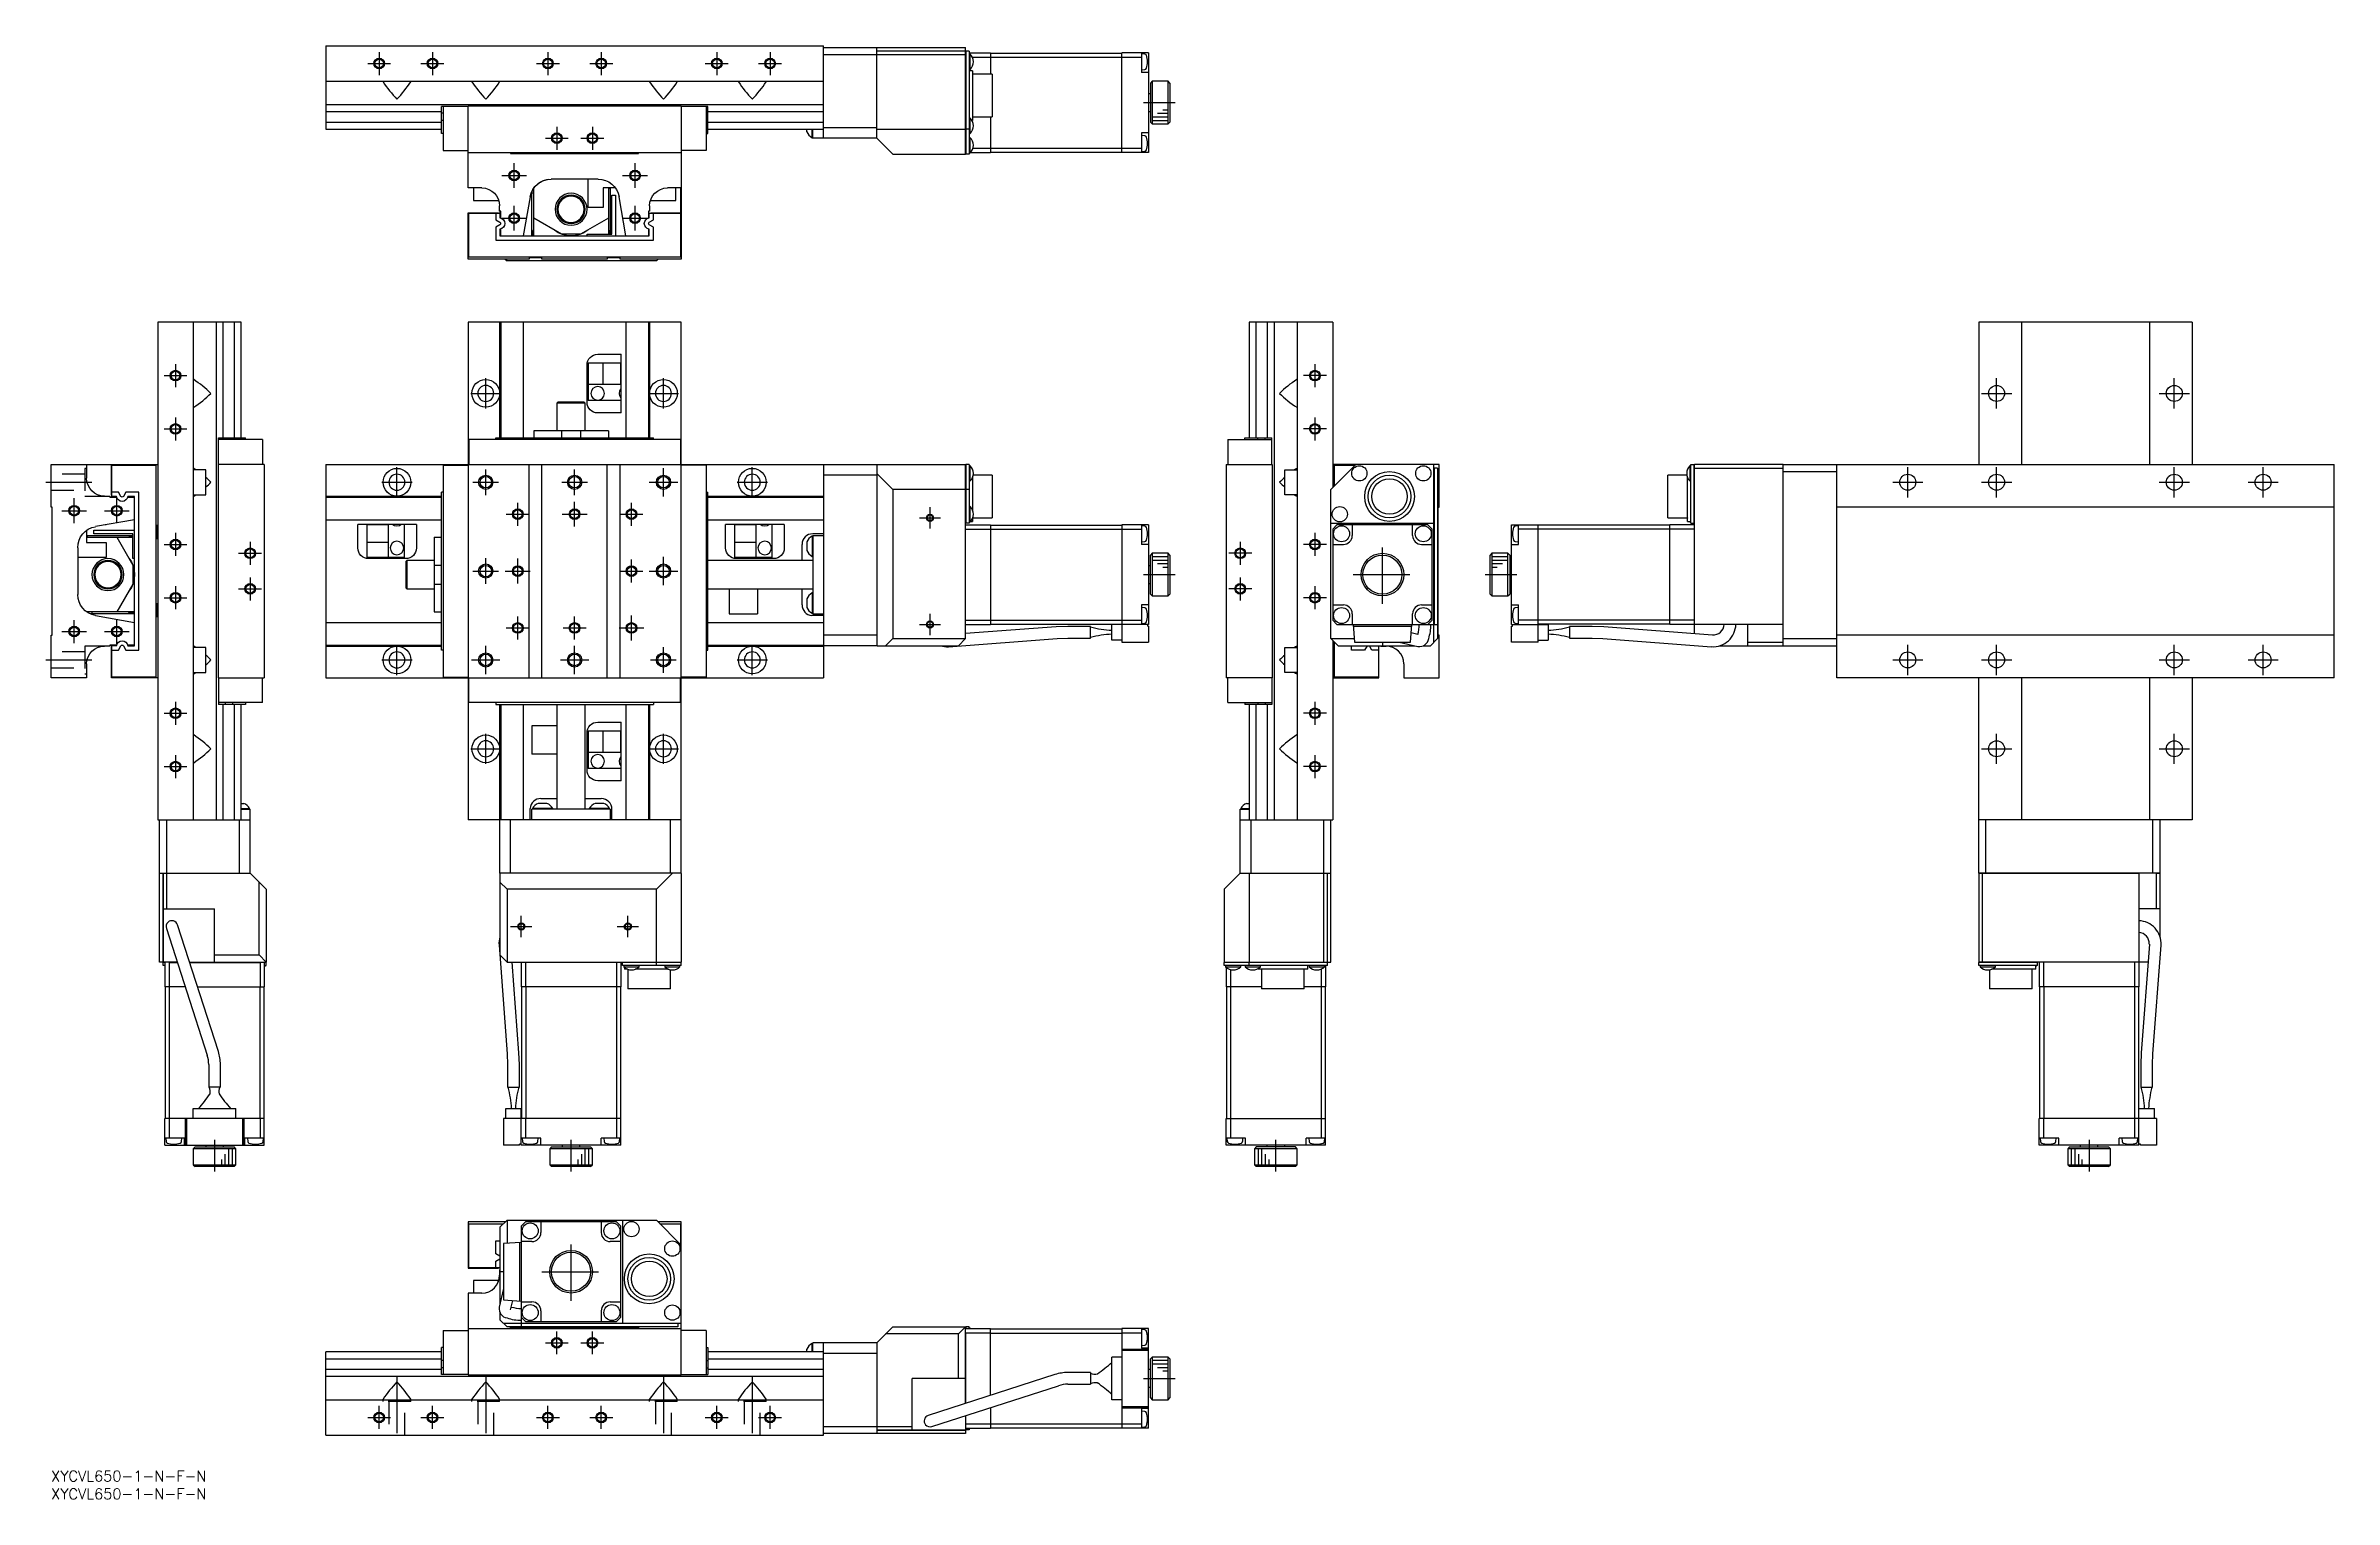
# Model space of a CAD drawing. Extents: x -2 to 642, y -8 to 401.
import ezdxf

# ---------------------------------------------------------------- set-up
doc = ezdxf.new("R2010")
doc.units = 0
doc.header["$LTSCALE"] = 0.5
doc.linetypes.add('CENTER', pattern=[50.8, 31.75, -6.35, 6.35, -6.35])
doc.linetypes.add('DASHED', pattern=[19.05, 12.7, -6.35])
for name, color, linetype in [('MSM_CENTER', 1, 'CENTER'), ('MSM_CONTINUOUS', 7, 'CONTINUOUS'), ('MSM_DASHED', 4, 'DASHED'), ('MSM_NARROW', 5, 'CONTINUOUS'), ('MSM_PART_NUMBER', 7, 'CONTINUOUS')]:
    doc.layers.add(name, color=color, linetype=linetype)
doc.styles.get("Standard").update_dxf_attribs({"font": 'txt.shx', "height": 3, "bigfont": 'bigfont.shx'})

# ---------------------------------------------------------------- blocks, each defined once
blk = doc.blocks.new('*U2')
at = {"layer": 'MSM_PART_NUMBER'}
blk.add_text('XYCVL650-1-N-F-N', height=3, dxfattribs=at).set_placement((0, -3))
blk = doc.blocks.new('*U3')
at = {"layer": 'MSM_PART_NUMBER'}
blk.add_text('XYCVL650-1-N-F-N', height=3, dxfattribs=at).set_placement((0, -8))

msp = doc.modelspace()

# ---------------------------------------------------------------- linework, layer by layer
at = {"layer": 'MSM_CENTER'}
for p, q in [((89.08, 395.91), (95.54, 395.91)), ((92.31, 399.14), (92.31, 392.68)), ((104.08, 395.91), (110.54, 395.91)), ((107.31, 399.14), (107.31, 392.68)), ((136.58, 395.91), (143.04, 395.91)), ((139.81, 399.14), (139.81, 392.68)), ((151.58, 395.91), (158.04, 395.91)), ((154.81, 399.14), (154.81, 392.68)), ((184.08, 395.91), (190.54, 395.91)), ((187.31, 399.14), (187.31, 392.68)), ((199.08, 395.91), (205.54, 395.91)), ((202.31, 399.14), (202.31, 392.68)), ((307.36, 384.91), (316.26, 384.91)), ((139.08, 374.91), (145.54, 374.91)), ((142.31, 378.14), (142.31, 371.68)), ((149.08, 374.91), (155.54, 374.91)), ((152.31, 378.14), (152.31, 371.68)), ((130.31, 360.91), (130.31, 367.91)), ((164.31, 360.91), (164.31, 367.91)), ((126.81, 364.41), (133.81, 364.41)), ((160.81, 364.41), (167.81, 364.41)), ((130.31, 348.91), (130.31, 355.91)), ((164.31, 348.91), (164.31, 355.91)), ((126.81, 352.41), (133.81, 352.41)), ((160.81, 352.41), (167.81, 352.41)), ((35, 311.35), (35, 304.89)), ((355.62, 311.35), (355.62, 304.89)), ((31.77, 308.12), (38.23, 308.12)), ((118.06, 303.12), (126.56, 303.12)), ((122.31, 298.87), (122.31, 307.37)), ((168.06, 303.12), (176.56, 303.12)), ((172.31, 298.87), (172.31, 307.37)), ((358.85, 308.12), (352.39, 308.12)), ((543.19, 303.12), (551.69, 303.12)), ((547.44, 298.87), (547.44, 307.37)), ((593.19, 303.12), (601.69, 303.12)), ((597.44, 298.87), (597.44, 307.37)), ((35, 296.35), (35, 289.89)), ((355.62, 296.35), (355.62, 289.89)), ((31.77, 293.12), (38.23, 293.12)), ((358.85, 293.12), (352.39, 293.12)), ((-1.5, 278.12), (11.5, 278.12)), ((93.06, 278.12), (101.56, 278.12)), ((97.31, 273.87), (97.31, 282.37)), ((118.69, 278.12), (125.93, 278.12)), ((122.31, 274.49), (122.31, 281.74)), ((143.69, 278.12), (150.93, 278.12)), ((147.31, 274.49), (147.31, 281.74)), ((168.31, 278.12), (176.31, 278.12)), ((172.31, 274.12), (172.31, 282.12)), ((193.06, 278.12), (201.56, 278.12)), ((197.31, 273.87), (197.31, 282.37)), ((518.19, 278.12), (526.69, 278.12)), ((522.44, 273.87), (522.44, 282.37)), ((543.19, 278.12), (551.69, 278.12)), ((547.44, 273.87), (547.44, 282.37)), ((593.19, 278.12), (601.69, 278.12)), ((597.44, 273.87), (597.44, 282.37)), ((618.19, 278.12), (626.69, 278.12)), ((622.44, 273.87), (622.44, 282.37)), ((6.5, 266.62), (6.5, 273.62)), ((18.5, 266.62), (18.5, 273.62)), ((131.31, 265.89), (131.31, 272.35)), ((147.31, 265.62), (147.31, 272.62)), ((163.31, 265.89), (163.31, 272.35)), ((247.31, 265.12), (247.31, 271.12)), ((3, 270.12), (10, 270.12)), ((15, 270.12), (22, 270.12)), ((128.08, 269.12), (134.54, 269.12)), ((143.81, 269.12), (150.81, 269.12)), ((160.08, 269.12), (166.54, 269.12)), ((244.31, 268.12), (250.31, 268.12)), ((31.77, 260.62), (38.23, 260.62)), ((35, 263.85), (35, 257.39)), ((52.77, 258.12), (59.23, 258.12)), ((56, 261.35), (56, 254.89)), ((337.85, 258.12), (331.39, 258.12)), ((334.62, 261.35), (334.62, 254.89)), ((358.85, 260.62), (352.39, 260.62)), ((355.62, 263.85), (355.62, 257.39)), ((374.62, 243.92), (374.62, 260.32)), ((56, 251.35), (56, 244.89)), ((118.69, 253.12), (125.93, 253.12)), ((122.31, 249.49), (122.31, 256.74)), ((127.81, 253.12), (134.81, 253.12)), ((131.31, 249.62), (131.31, 256.62)), ((160.08, 253.12), (166.54, 253.12)), ((163.31, 249.89), (163.31, 256.35)), ((168.31, 253.12), (176.31, 253.12)), ((172.31, 249.12), (172.31, 257.12)), ((307.36, 252.12), (316.26, 252.12)), ((334.62, 251.35), (334.62, 244.89)), ((366.42, 252.12), (382.82, 252.12)), ((403.49, 252.12), (412.39, 252.12)), ((31.77, 245.62), (38.23, 245.62)), ((35, 248.85), (35, 242.39)), ((52.77, 248.12), (59.23, 248.12)), ((337.85, 248.12), (331.39, 248.12)), ((358.85, 245.62), (352.39, 245.62)), ((355.62, 248.85), (355.62, 242.39)), ((6.5, 232.89), (6.5, 239.35)), ((18.5, 232.62), (18.5, 239.62)), ((131.31, 233.89), (131.31, 240.35)), ((147.31, 233.89), (147.31, 240.35)), ((163.31, 233.62), (163.31, 240.62)), ((247.31, 235.12), (247.31, 241.12)), ((3, 236.12), (10, 236.12)), ((15, 236.12), (22, 236.12)), ((97.31, 223.87), (97.31, 232.37)), ((122.31, 224.12), (122.31, 232.12)), ((128.08, 237.12), (134.54, 237.12)), ((144.08, 237.12), (150.54, 237.12)), ((147.31, 224.12), (147.31, 232.12)), ((159.81, 237.12), (166.81, 237.12)), ((197.31, 223.87), (197.31, 232.37)), ((244.31, 238.12), (250.31, 238.12)), ((522.44, 223.87), (522.44, 232.37)), ((547.44, 223.87), (547.44, 232.37)), ((597.44, 223.87), (597.44, 232.37)), ((622.44, 223.87), (622.44, 232.37)), ((-1.5, 228.12), (11.5, 228.12)), ((93.06, 228.12), (101.56, 228.12)), ((118.31, 228.12), (126.31, 228.12)), ((143.31, 228.12), (151.31, 228.12)), ((168.69, 228.12), (175.93, 228.12)), ((172.31, 224.49), (172.31, 231.74)), ((193.06, 228.12), (201.56, 228.12)), ((518.19, 228.12), (526.69, 228.12)), ((543.19, 228.12), (551.69, 228.12)), ((593.19, 228.12), (601.69, 228.12)), ((618.19, 228.12), (626.69, 228.12)), ((31.77, 213.12), (38.23, 213.12)), ((35, 216.35), (35, 209.89)), ((358.85, 213.12), (352.39, 213.12)), ((355.62, 216.35), (355.62, 209.89)), ((122.31, 198.87), (122.31, 207.37)), ((172.31, 198.87), (172.31, 207.37)), ((547.44, 198.87), (547.44, 207.37)), ((597.44, 198.87), (597.44, 207.37)), ((35, 201.35), (35, 194.89)), ((118.06, 203.12), (126.56, 203.12)), ((168.06, 203.12), (176.56, 203.12)), ((355.62, 201.35), (355.62, 194.89)), ((543.19, 203.12), (551.69, 203.12)), ((593.19, 203.12), (601.69, 203.12)), ((31.77, 198.12), (38.23, 198.12)), ((358.85, 198.12), (352.39, 198.12)), ((132.31, 150.12), (132.31, 156.12)), ((162.31, 150.12), (162.31, 156.12)), ((129.31, 153.12), (135.31, 153.12)), ((159.31, 153.12), (165.31, 153.12)), ((46, 93.07), (46, 84.17)), ((146.31, 84.17), (146.31, 93.07)), ((344.62, 84.17), (344.62, 93.07)), ((573.44, 93.07), (573.44, 84.17)), ((146.31, 47.8), (146.31, 64.2)), ((138.11, 56), (154.51, 56)), ((142.31, 32.77), (142.31, 39.23)), ((152.31, 32.77), (152.31, 39.23)), ((139.08, 36), (145.54, 36)), ((149.08, 36), (155.54, 36)), ((97.31, 26.5), (97.31, 8)), ((122.31, 26.5), (122.31, 8)), ((172.31, 26.5), (172.31, 8)), ((197.31, 26.5), (197.31, 8)), ((307.36, 26), (316.26, 26)), ((89.08, 15), (95.54, 15)), ((92.31, 11.77), (92.31, 18.23)), ((104.08, 15), (110.54, 15)), ((107.31, 11.77), (107.31, 18.23)), ((136.58, 15), (143.04, 15)), ((139.81, 11.77), (139.81, 18.23)), ((151.58, 15), (158.04, 15)), ((154.81, 11.77), (154.81, 18.23)), ((184.08, 15), (190.54, 15)), ((187.31, 11.77), (187.31, 18.23)), ((199.08, 15), (205.54, 15)), ((202.31, 11.77), (202.31, 18.23))]:
    msp.add_line(p, q, dxfattribs=at)
at = {"layer": 'MSM_CONTINUOUS'}
for p, q in [((77.31, 400.91), (217.31, 400.91)), ((77.31, 400.91), (77.31, 377.41)), ((217.31, 374.91), (217.31, 400.91)), ((217.31, 400.41), (257.31, 400.41)), ((232.31, 374.91), (232.31, 400.41)), ((257.31, 399.41), (232.31, 399.41)), ((257.31, 399.51), (257.21, 399.41)), ((257.31, 399.51), (257.31, 400.41)), ((257.41, 399.41), (257.31, 399.31)), ((257.31, 370.41), (257.31, 399.41)), ((258.31, 399.41), (257.41, 399.41)), ((257.41, 399.41), (257.41, 370.41)), ((258.31, 399.41), (258.31, 370.41)), ((257.31, 398.41), (217.31, 398.41)), ((258.31, 398.91), (264.31, 398.91)), ((258.6, 398.56), (258.31, 398.56)), ((258.31, 394.26), (258.6, 394.26)), ((259.31, 393.91), (258.31, 393.91)), ((258.6, 394.26), (258.6, 398.56)), ((259.21, 397.71), (264.31, 397.71)), ((259.31, 393.91), (259.31, 379.91)), ((264.81, 392.91), (259.31, 392.91)), ((264.31, 398.91), (264.31, 392.91)), ((264.31, 398.81), (301.31, 398.81)), ((264.31, 397.67), (301.31, 397.67)), ((264.81, 392.91), (264.81, 380.91)), ((308.81, 398.91), (301.31, 398.91)), ((301.31, 370.91), (301.31, 398.91)), ((301.31, 397.71), (306.81, 397.71)), ((306.81, 398.91), (306.81, 393.41)), ((307.79, 398.58), (306.81, 398.66)), ((306.81, 394.16), (307.79, 394.25)), ((308.81, 393.41), (306.81, 393.41)), ((308.81, 398.91), (308.81, 370.91)), ((77.31, 390.91), (217.31, 390.91)), ((93.57, 390.91), (93.41, 390.78)), ((101.05, 390.91), (101.21, 390.78)), ((118.57, 390.91), (118.41, 390.78)), ((126.05, 390.91), (126.21, 390.78)), ((168.57, 390.91), (168.41, 390.78)), ((176.05, 390.91), (176.21, 390.78)), ((193.57, 390.91), (193.41, 390.78)), ((201.05, 390.91), (201.21, 390.78)), ((309.31, 387.41), (308.81, 387.41)), ((309.81, 390.91), (309.31, 390.41)), ((309.31, 390.41), (309.31, 379.41)), ((314.31, 390.91), (309.81, 390.91)), ((309.81, 390.91), (309.81, 378.91)), ((314.81, 390.41), (314.31, 390.91)), ((314.31, 378.91), (314.31, 390.91)), ((314.81, 390.41), (314.81, 379.41)), ((77.31, 384.41), (217.31, 384.41)), ((77.31, 382.45), (109.81, 382.45)), ((117.31, 383.81), (109.81, 383.81)), ((109.81, 376.21), (109.81, 383.81)), ((110.31, 381.94), (109.81, 381.94)), ((110.31, 383.81), (110.31, 371.41)), ((177.31, 383.91), (117.31, 383.91)), ((117.31, 360.91), (117.31, 383.91)), ((177.31, 383.91), (177.31, 340.91)), ((184.81, 383.81), (177.31, 383.81)), ((184.31, 383.81), (184.31, 371.41)), ((184.31, 381.94), (184.81, 381.94)), ((184.81, 376.21), (184.81, 383.81)), ((184.81, 382.45), (217.31, 382.45)), ((258.6, 380.56), (258.31, 380.56)), ((258.6, 376.26), (258.6, 380.56)), ((259.31, 380.91), (264.81, 380.91)), ((264.31, 380.91), (264.31, 370.91)), ((308.81, 382.41), (309.31, 382.41)), ((77.31, 379.38), (109.81, 379.38)), ((77.31, 377.41), (109.81, 377.41)), ((110.31, 379.89), (109.81, 379.89)), ((110.31, 376.21), (109.81, 376.21)), ((184.31, 379.89), (184.81, 379.89)), ((184.31, 376.21), (184.81, 376.21)), ((184.81, 379.38), (217.31, 379.38)), ((184.81, 377.41), (217.31, 377.41)), ((212.66, 376.69), (212.66, 377.41)), ((214.11, 375.06), (214.11, 377.41)), ((214.11, 375.06), (214.31, 375.06)), ((214.31, 374.91), (214.31, 377.41)), ((232.31, 374.91), (214.31, 374.91)), ((217.31, 377.91), (232.31, 377.91)), ((232.31, 377.41), (257.31, 377.41)), ((232.31, 374.91), (236.81, 370.41)), ((257.31, 377.45), (257.41, 377.41)), ((258.31, 377.41), (257.41, 377.41)), ((258.31, 376.26), (258.6, 376.26)), ((258.6, 375.06), (258.31, 375.06)), ((258.6, 370.76), (258.6, 375.06)), ((259.11, 379.91), (259.31, 379.91)), ((308.81, 376.41), (306.81, 376.41)), ((306.81, 376.41), (306.81, 370.91)), ((307.79, 375.58), (306.81, 375.66)), ((309.31, 379.41), (309.81, 378.91)), ((309.81, 378.91), (314.31, 378.91)), ((314.31, 378.91), (314.81, 379.41)), ((110.31, 371.41), (117.31, 371.41)), ((117.31, 370.91), (177.31, 370.91)), ((129.31, 370.91), (129.31, 370.61)), ((129.31, 370.61), (165.31, 370.61)), ((165.31, 370.61), (165.31, 370.91)), ((184.31, 371.41), (177.31, 371.41)), ((236.81, 370.41), (257.31, 370.41)), ((257.31, 370.51), (257.41, 370.41)), ((258.31, 370.41), (257.41, 370.41)), ((258.31, 370.76), (258.6, 370.76)), ((258.74, 370.91), (264.31, 370.91)), ((259.4, 372.11), (264.31, 372.11)), ((264.31, 372.15), (301.31, 372.15)), ((264.31, 371.01), (301.31, 371.01)), ((301.31, 372.11), (306.81, 372.11)), ((308.81, 370.91), (301.31, 370.91)), ((306.81, 371.16), (307.79, 371.25)), ((121.21, 360.91), (117.31, 360.91)), ((118.81, 360.91), (118.81, 357.41)), ((135.81, 347.41), (135.81, 360.86)), ((153.9, 363.41), (140.72, 363.41)), ((151.11, 355.41), (151.11, 363.41)), ((158.77, 360.91), (155.31, 360.91)), ((155.31, 360.91), (155.31, 355.41)), ((156.81, 360.86), (156.81, 347.91)), ((157.31, 360.91), (157.31, 347.91)), ((177.31, 360.91), (173.41, 360.91)), ((175.81, 357.41), (175.81, 360.91)), ((177.21, 353.91), (177.21, 360.91)), ((118.81, 357.41), (125.81, 357.41)), ((125.31, 358.77), (125.31, 358.78)), ((126.21, 354.41), (126.21, 355.91)), ((126.51, 354.41), (126.21, 354.41)), ((126.31, 354.41), (126.31, 352.49)), ((126.51, 352.45), (126.51, 354.41)), ((134.81, 358.46), (132.86, 347.41)), ((135.31, 347.41), (135.31, 359.86)), ((135.81, 359.41), (135.31, 359.41)), ((155.31, 355.41), (151.11, 355.41)), ((157.81, 358.91), (158.81, 358.91)), ((157.81, 347.91), (157.81, 358.91)), ((158.81, 358.91), (158.81, 347.41)), ((161.76, 347.41), (159.81, 358.46)), ((160.31, 355.41), (160.31, 355.62)), ((160.34, 355.41), (160.31, 355.41)), ((168.11, 354.41), (168.11, 352.45)), ((168.41, 354.41), (168.11, 354.41)), ((168.41, 355.91), (168.41, 354.41)), ((168.81, 357.41), (175.81, 357.41)), ((117.31, 340.91), (117.31, 353.91)), ((117.31, 353.91), (125.91, 353.91)), ((117.51, 341.41), (117.51, 353.81)), ((117.51, 353.81), (126.31, 353.81)), ((125.11, 353.81), (125.11, 351.94)), ((125.11, 351.94), (126.3, 351.25)), ((126.3, 350.58), (125.11, 349.89)), ((125.11, 349.89), (125.11, 346.21)), ((125.91, 353.91), (125.91, 353.81)), ((126.31, 349.34), (126.31, 347.41)), ((126.51, 347.71), (126.31, 347.91)), ((126.51, 347.41), (126.51, 349.38)), ((143.6, 347.91), (135.81, 352.41)), ((149.01, 347.91), (143.6, 347.91)), ((156.81, 352.41), (149.01, 347.91)), ((150.81, 347.91), (157.81, 347.91)), ((150.81, 347.41), (150.81, 347.91)), ((168.11, 349.38), (168.11, 347.41)), ((168.31, 353.81), (177.11, 353.81)), ((168.31, 352.49), (168.31, 353.81)), ((168.31, 351.25), (169.51, 351.94)), ((169.51, 349.89), (168.31, 350.58)), ((168.31, 347.41), (168.31, 349.34)), ((168.71, 353.81), (168.71, 353.91)), ((168.71, 353.91), (177.31, 353.91)), ((169.51, 351.94), (169.51, 353.81)), ((169.51, 346.21), (169.51, 349.89)), ((177.11, 353.81), (177.11, 341.41)), ((177.11, 341.41), (117.51, 341.41)), ((125.11, 346.21), (169.51, 346.21)), ((126.31, 347.41), (168.31, 347.41)), ((134.51, 340.91), (117.31, 340.91)), ((128.31, 340.41), (127.81, 340.91)), ((127.81, 340.91), (128.31, 340.41)), ((170.31, 340.41), (128.31, 340.41)), ((138.11, 341.26), (134.51, 341.26)), ((134.51, 341.26), (134.51, 340.91)), ((138.11, 340.91), (138.11, 341.26)), ((156.51, 340.91), (138.11, 340.91)), ((160.11, 341.26), (156.51, 341.26)), ((156.51, 341.26), (156.51, 340.91)), ((160.11, 340.91), (160.11, 341.26)), ((177.31, 340.91), (160.11, 340.91)), ((170.81, 340.91), (170.31, 340.41)), ((30, 323.12), (30, 183.12)), ((53.5, 323.12), (30, 323.12)), ((40, 323.12), (40, 183.12)), ((46.5, 183.12), (46.5, 323.12)), ((48.46, 290.62), (48.46, 323.12)), ((51.54, 323.12), (51.54, 290.62)), ((53.5, 290.62), (53.5, 323.12)), ((117.31, 323.12), (117.31, 183.12)), ((177.31, 323.12), (117.31, 323.12)), ((126.21, 323.12), (126.21, 290.62)), ((126.51, 323.12), (126.51, 290.62)), ((132.86, 323.12), (132.86, 290.62)), ((161.76, 323.12), (161.76, 290.62)), ((168.11, 323.12), (168.11, 290.62)), ((168.41, 323.12), (168.41, 290.62)), ((177.31, 168.12), (177.31, 323.12)), ((337.12, 323.12), (337.12, 290.62)), ((360.62, 323.12), (337.12, 323.12)), ((339.09, 290.62), (339.09, 323.12)), ((342.16, 323.12), (342.16, 290.62)), ((344.12, 323.12), (344.12, 183.12)), ((350.62, 323.12), (350.62, 183.12)), ((360.62, 323.12), (360.62, 276.62)), ((542.44, 323.12), (542.44, 283.12)), ((602.44, 323.12), (542.44, 323.12)), ((554.44, 323.12), (554.44, 283.12)), ((590.44, 323.12), (590.44, 283.12)), ((602.44, 323.12), (602.44, 283.12)), ((150.81, 300.62), (150.81, 311.12)), ((160.43, 311.62), (151.11, 311.62)), ((151.11, 311.62), (151.11, 301.12)), ((153.81, 314.12), (160.43, 314.12)), ((155.31, 305.62), (155.31, 311.62)), ((160.31, 305.62), (160.31, 311.62)), ((160.43, 297.62), (160.43, 314.12)), ((40, 306.86), (40.13, 307.02)), ((160.43, 305.62), (151.11, 305.62)), ((350.62, 306.86), (350.49, 307.02)), ((40, 299.37), (40.13, 299.22)), ((142.61, 300.62), (142.31, 300.32)), ((150.31, 300.32), (142.31, 300.32)), ((142.31, 300.32), (142.31, 292.62)), ((150.01, 300.62), (142.61, 300.62)), ((150.31, 300.32), (150.01, 300.62)), ((150.31, 292.62), (150.31, 300.32)), ((160.43, 301.12), (151.11, 301.12)), ((160.43, 297.62), (153.81, 297.62)), ((350.62, 299.37), (350.49, 299.22)), ((47.1, 290.62), (54.7, 290.62)), ((47.1, 283.12), (47.1, 290.62)), ((59.5, 290.12), (47.1, 290.12)), ((48.98, 290.12), (48.98, 290.62)), ((51.02, 290.12), (51.02, 290.62)), ((54.7, 290.12), (54.7, 290.62)), ((59.5, 290.12), (59.5, 283.12)), ((117.51, 290.12), (117.51, 283.12)), ((177.11, 290.12), (117.51, 290.12)), ((125.11, 290.62), (169.51, 290.62)), ((125.11, 290.12), (125.11, 290.62)), ((135.81, 292.62), (135.81, 290.62)), ((156.81, 292.62), (135.81, 292.62)), ((143.6, 292.62), (143.6, 290.62)), ((149.01, 292.62), (149.01, 290.62)), ((156.81, 292.62), (156.81, 290.62)), ((169.51, 290.12), (169.51, 290.62)), ((177.11, 290.12), (177.11, 283.12)), ((331.12, 290.12), (331.12, 283.12)), ((331.12, 290.12), (343.52, 290.12)), ((335.92, 290.12), (335.92, 290.62)), ((335.92, 290.62), (343.52, 290.62)), ((339.6, 290.12), (339.6, 290.62)), ((341.65, 290.12), (341.65, 290.62)), ((343.52, 283.12), (343.52, 290.62)), ((0, 271.12), (0, 283.12)), ((0, 283.12), (30, 283.12)), ((10, 283.12), (10, 279.22)), ((17, 274.52), (17, 283.12)), ((17.1, 274.12), (17.1, 282.92)), ((17.1, 282.92), (29.5, 282.92)), ((29.5, 282.92), (29.5, 223.32)), ((40, 281.86), (40.13, 282.02)), ((43.5, 281.62), (40, 281.62)), ((43.5, 274.62), (43.5, 281.62)), ((47, 283.12), (47, 223.12)), ((60, 283.12), (47, 283.12)), ((60, 283.12), (60, 223.12)), ((77.31, 283.12), (77.31, 223.12)), ((77.31, 283.12), (232.31, 283.12)), ((110.31, 282.92), (117.31, 282.92)), ((110.31, 282.92), (110.31, 223.32)), ((134.51, 223.12), (134.51, 283.12)), ((138.11, 223.12), (138.11, 283.12)), ((156.51, 223.12), (156.51, 283.12)), ((160.11, 223.12), (160.11, 283.12)), ((184.31, 282.92), (177.31, 282.92)), ((184.31, 282.92), (184.31, 223.32)), ((217.31, 283.12), (217.31, 223.12)), ((232.31, 280.12), (217.31, 280.12)), ((232.41, 283.12), (232.31, 283.02)), ((232.31, 283.12), (232.31, 232.22)), ((232.31, 280.62), (236.81, 276.12)), ((232.41, 283.12), (257.31, 283.12)), ((257.31, 283.02), (257.41, 283.12)), ((257.31, 234.12), (257.31, 283.12)), ((258.31, 283.12), (257.41, 283.12)), ((257.41, 283.12), (257.41, 266.62)), ((258.31, 283.12), (258.31, 266.62)), ((258.6, 282.77), (258.31, 282.77)), ((258.31, 278.47), (258.6, 278.47)), ((258.6, 278.47), (258.6, 282.77)), ((259.31, 279.54), (259.31, 270.19)), ((264.81, 280.12), (259.47, 280.12)), ((264.81, 280.12), (264.81, 268.12)), ((330.62, 283.12), (330.62, 223.12)), ((330.62, 283.12), (343.62, 283.12)), ((343.62, 283.12), (343.62, 223.12)), ((347.12, 281.62), (350.62, 281.62)), ((347.12, 274.62), (347.12, 281.62)), ((350.62, 281.86), (350.49, 282.02)), ((367.12, 283.12), (360.12, 276.12)), ((390.62, 283.12), (360.62, 283.12)), ((361.12, 277.12), (361.12, 282.92)), ((361.12, 282.92), (366.92, 282.92)), ((389.12, 233.12), (389.12, 283.12)), ((390.12, 282.12), (389.12, 282.12)), ((389.22, 282.12), (389.22, 238.12)), ((390.12, 282.12), (390.12, 234.12)), ((390.62, 271.12), (390.62, 283.12)), ((454.94, 268.12), (454.94, 280.12)), ((460.28, 280.12), (454.94, 280.12)), ((460.44, 267.12), (460.44, 279.54)), ((461.14, 282.77), (461.14, 278.47)), ((461.44, 282.77), (461.14, 282.77)), ((461.14, 278.47), (461.44, 278.47)), ((461.44, 266.62), (461.44, 283.12)), ((461.44, 283.12), (462.34, 283.12)), ((462.34, 266.62), (462.34, 283.12)), ((462.34, 283.12), (462.44, 283.02)), ((462.44, 235.52), (462.44, 283.12)), ((487.34, 283.12), (462.44, 283.12)), ((462.44, 282.12), (487.34, 282.12)), ((487.34, 232.12), (487.34, 283.12)), ((487.34, 283.12), (642.44, 283.12)), ((487.34, 281.12), (502.44, 281.12)), ((502.44, 223.12), (502.44, 283.12)), ((642.44, 223.12), (642.44, 283.12)), ((0.3, 271.12), (0, 271.12)), ((0.3, 235.12), (0.3, 271.12)), ((15, 274.22), (16.5, 274.22)), ((16.5, 274.22), (16.5, 273.92)), ((16.5, 273.92), (18.46, 273.92)), ((17.1, 274.52), (17, 274.52)), ((18.98, 275.32), (17.1, 275.32)), ((18.42, 274.12), (17.1, 274.12)), ((19.66, 274.12), (18.98, 275.32)), ((21.02, 275.32), (20.34, 274.12)), ((24.7, 275.32), (21.02, 275.32)), ((21.54, 273.92), (23.5, 273.92)), ((23.5, 274.12), (21.58, 274.12)), ((23.5, 232.12), (23.5, 274.12)), ((24.7, 230.92), (24.7, 275.32)), ((40, 274.62), (43.5, 274.62)), ((40, 274.37), (40.13, 274.22)), ((77.31, 274.22), (109.81, 274.22)), ((77.31, 273.92), (109.81, 273.92)), ((109.81, 230.92), (109.81, 275.32)), ((110.31, 275.32), (109.81, 275.32)), ((184.31, 275.32), (184.81, 275.32)), ((184.81, 230.92), (184.81, 275.32)), ((184.81, 274.22), (217.31, 274.22)), ((184.81, 273.92), (217.31, 273.92)), ((236.81, 276.12), (236.81, 234.12)), ((257.31, 276.12), (236.81, 276.12)), ((257.31, 276.07), (257.41, 276.12)), ((258.31, 276.12), (257.41, 276.12)), ((258.6, 271.27), (258.31, 271.27)), ((258.6, 266.97), (258.6, 271.27)), ((350.62, 274.62), (347.12, 274.62)), ((350.62, 274.37), (350.49, 274.22)), ((360.12, 234.12), (360.12, 276.12)), ((390.32, 271.12), (390.62, 271.12)), ((390.32, 235.12), (390.32, 271.12)), ((642.44, 271.12), (502.44, 271.12)), ((10, 264.58), (10, 261.12)), ((12, 264.62), (23.5, 264.62)), ((12, 263.62), (12, 264.62)), ((23.5, 267.56), (12.46, 265.62)), ((15.5, 266.12), (15.29, 266.12)), ((15.5, 266.15), (15.5, 266.12)), ((29.65, 265.92), (29.65, 262.32)), ((30, 265.92), (29.65, 265.92)), ((77.31, 267.56), (109.81, 267.56)), ((102.81, 266.24), (86.31, 266.24)), ((86.31, 259.62), (86.31, 266.24)), ((88.81, 266.24), (88.81, 256.92)), ((94.81, 266.12), (88.81, 266.12)), ((94.81, 266.24), (94.81, 256.92)), ((99.31, 266.24), (99.31, 256.92)), ((102.81, 266.24), (102.81, 259.62)), ((184.81, 267.56), (217.31, 267.56)), ((206.31, 266.24), (189.81, 266.24)), ((189.81, 259.62), (189.81, 266.24)), ((192.31, 266.24), (192.31, 256.92)), ((198.31, 266.12), (192.31, 266.12)), ((198.31, 266.24), (198.31, 256.92)), ((202.81, 266.24), (202.81, 256.92)), ((206.31, 266.24), (206.31, 259.62)), ((257.31, 266.72), (257.41, 266.62)), ((257.31, 266.12), (264.31, 266.12)), ((257.31, 264.92), (264.31, 264.92)), ((258.31, 266.62), (257.41, 266.62)), ((258.31, 266.97), (258.6, 266.97)), ((258.74, 267.12), (259.31, 267.12)), ((259.31, 268.04), (259.31, 267.12)), ((259.34, 268.12), (264.81, 268.12)), ((264.31, 266.12), (264.31, 238.12)), ((264.31, 266.02), (301.31, 266.02)), ((264.31, 264.87), (301.31, 264.87)), ((301.31, 266.12), (301.31, 233.12)), ((308.81, 266.12), (301.31, 266.12)), ((301.31, 264.92), (306.81, 264.92)), ((306.81, 266.12), (306.81, 260.62)), ((307.79, 265.78), (306.81, 265.87)), ((308.81, 266.12), (308.81, 238.12)), ((360.12, 266.62), (389.12, 266.62)), ((361.82, 266.12), (360.62, 264.92)), ((360.62, 264.92), (360.62, 239.32)), ((387.42, 266.12), (361.82, 266.12)), ((366.12, 266.12), (366.12, 263.12)), ((383.12, 263.12), (383.12, 266.12)), ((388.62, 264.92), (387.42, 266.12)), ((388.62, 239.32), (388.62, 264.92)), ((410.94, 238.12), (410.94, 266.12)), ((410.94, 266.12), (418.44, 266.12)), ((412.94, 265.87), (411.95, 265.78)), ((412.94, 260.62), (412.94, 266.12)), ((418.44, 264.92), (412.94, 264.92)), ((418.44, 233.12), (418.44, 266.12)), ((455.44, 266.02), (418.44, 266.02)), ((455.44, 264.87), (418.44, 264.87)), ((454.94, 268.12), (460.44, 268.12)), ((462.44, 266.12), (455.44, 266.12)), ((455.44, 238.12), (455.44, 266.12)), ((462.44, 264.92), (455.44, 264.92)), ((460.44, 267.12), (461.44, 267.12)), ((461.14, 267.12), (461.14, 266.97)), ((461.14, 266.97), (461.44, 266.97)), ((461.44, 266.62), (462.34, 266.62)), ((462.34, 266.62), (462.44, 266.72)), ((7.5, 259.71), (7.5, 246.52)), ((10, 263.12), (23, 263.12)), ((10, 261.12), (15.5, 261.12)), ((10.05, 262.62), (23, 262.62)), ((23, 263.62), (12, 263.62)), ((15.5, 261.12), (15.5, 256.92)), ((18.5, 262.62), (23, 254.82)), ((23, 256.62), (23, 263.62)), ((29.65, 262.32), (30, 262.32)), ((94.81, 261.12), (88.81, 261.12)), ((107.81, 262.62), (107.81, 241.62)), ((107.81, 262.62), (109.81, 262.62)), ((198.31, 261.12), (192.31, 261.12)), ((211.31, 256.12), (211.31, 260.61)), ((212.66, 261.33), (212.66, 258.91)), ((214.11, 262.98), (214.11, 257.26)), ((214.31, 262.98), (214.11, 262.98)), ((217.31, 263.61), (214.31, 263.61)), ((214.31, 263.12), (214.31, 241.12)), ((214.31, 263.12), (217.31, 263.12)), ((306.81, 261.37), (307.79, 261.45)), ((308.81, 260.62), (306.81, 260.62)), ((309.81, 258.12), (309.31, 257.62)), ((309.31, 246.62), (309.31, 257.62)), ((309.81, 258.12), (309.81, 246.12)), ((314.31, 258.12), (309.81, 258.12)), ((314.31, 246.12), (314.31, 258.12)), ((314.81, 257.62), (314.31, 258.12)), ((314.81, 257.62), (314.81, 246.62)), ((360.62, 260.62), (363.62, 260.62)), ((385.62, 260.62), (388.62, 260.62)), ((405.44, 258.12), (404.94, 257.62)), ((404.94, 246.62), (404.94, 257.62)), ((405.44, 258.12), (405.44, 246.12)), ((409.94, 258.12), (405.44, 258.12)), ((409.94, 246.12), (409.94, 258.12)), ((410.44, 257.62), (409.94, 258.12)), ((410.44, 257.62), (410.44, 246.62)), ((410.94, 260.62), (412.94, 260.62)), ((411.95, 261.45), (412.94, 261.37)), ((15.5, 256.92), (7.5, 256.92)), ((23.5, 256.62), (23, 256.62)), ((23, 254.82), (23, 249.41)), ((99.31, 256.92), (88.81, 256.92)), ((99.81, 256.62), (89.31, 256.62)), ((100.11, 256.12), (99.81, 255.82)), ((99.81, 255.82), (99.81, 248.42)), ((100.11, 256.12), (100.11, 248.12)), ((107.81, 256.12), (100.11, 256.12)), ((107.81, 254.82), (109.81, 254.82)), ((214.31, 256.12), (184.81, 256.12)), ((202.81, 256.92), (192.31, 256.92)), ((203.31, 256.62), (192.81, 256.62)), ((214.11, 257.26), (214.31, 257.26)), ((309.31, 254.62), (308.81, 254.62)), ((410.94, 254.62), (410.44, 254.62)), ((23, 249.41), (18.5, 241.62)), ((99.81, 248.42), (100.11, 248.12)), ((100.11, 248.12), (107.81, 248.12)), ((107.81, 249.41), (109.81, 249.41)), ((184.81, 248.12), (214.31, 248.12)), ((190.81, 248.12), (190.81, 241.12)), ((198.81, 248.12), (198.81, 241.12)), ((211.31, 243.61), (211.31, 248.12)), ((212.66, 245.33), (212.66, 242.91)), ((214.11, 246.98), (214.11, 241.26)), ((214.31, 246.98), (214.11, 246.98)), ((308.81, 249.62), (309.31, 249.62)), ((309.31, 246.62), (309.81, 246.12)), ((309.81, 246.12), (314.31, 246.12)), ((314.31, 246.12), (314.81, 246.62)), ((404.94, 246.62), (405.44, 246.12)), ((405.44, 246.12), (409.94, 246.12)), ((409.94, 246.12), (410.44, 246.62)), ((410.44, 249.62), (410.94, 249.62)), ((23.5, 241.62), (10.05, 241.62)), ((23.5, 241.12), (11.05, 241.12)), ((11.5, 241.62), (11.5, 241.12)), ((12.46, 240.62), (23.5, 238.67)), ((30, 243.92), (29.65, 243.92)), ((29.65, 243.92), (29.65, 240.32)), ((29.65, 240.32), (30, 240.32)), ((77.31, 238.67), (109.81, 238.67)), ((107.81, 241.62), (109.81, 241.62)), ((184.81, 238.67), (217.31, 238.67)), ((190.81, 241.12), (198.81, 241.12)), ((214.11, 241.26), (214.31, 241.26)), ((214.31, 241.12), (217.31, 241.12)), ((217.31, 240.61), (214.31, 240.61)), ((257.31, 239.32), (264.31, 239.32)), ((264.31, 239.36), (301.31, 239.36)), ((301.31, 239.32), (306.81, 239.32)), ((308.81, 243.62), (306.81, 243.62)), ((306.81, 243.62), (306.81, 238.12)), ((307.79, 242.78), (306.81, 242.87)), ((306.81, 238.37), (307.79, 238.45)), ((360.62, 243.62), (363.62, 243.62)), ((360.62, 239.32), (361.82, 238.12)), ((366.12, 241.12), (366.12, 238.12)), ((383.12, 238.12), (383.12, 241.12)), ((385.62, 243.62), (388.62, 243.62)), ((387.42, 238.12), (388.62, 239.32)), ((410.94, 243.62), (412.94, 243.62)), ((412.94, 242.87), (411.95, 242.78)), ((411.95, 238.45), (412.94, 238.37)), ((412.94, 238.12), (412.94, 243.62)), ((418.44, 239.32), (412.94, 239.32)), ((455.44, 239.36), (418.44, 239.36)), ((462.44, 239.32), (455.44, 239.32)), ((0, 223.12), (0, 235.12)), ((0, 235.12), (0.3, 235.12)), ((16.5, 232.02), (15, 232.02)), ((18.46, 232.32), (16.5, 232.32)), ((16.5, 232.32), (16.5, 232.02)), ((18.42, 232.12), (16.5, 232.12)), ((17.1, 223.32), (17.1, 232.12)), ((18.98, 230.92), (19.66, 232.11)), ((20.34, 232.11), (21.02, 230.92)), ((23.5, 232.32), (21.54, 232.32)), ((21.58, 232.12), (23.5, 232.12)), ((23.2, 232.32), (23, 232.12)), ((40, 231.86), (40.13, 232.02)), ((77.31, 232.32), (109.81, 232.32)), ((77.31, 232.02), (109.81, 232.02)), ((184.81, 232.32), (217.31, 232.32)), ((184.81, 232.02), (217.31, 232.02)), ((232.31, 235.12), (217.31, 235.12)), ((232.31, 232.12), (217.31, 232.12)), ((232.31, 232.22), (232.41, 232.12)), ((232.41, 232.12), (255.31, 232.12)), ((236.81, 234.12), (234.81, 232.12)), ((236.81, 234.12), (257.31, 234.12)), ((252.53, 231.85), (283.1, 234.16)), ((257.31, 234.12), (255.31, 232.12)), ((257.41, 238.12), (257.31, 238.22)), ((282.85, 237.45), (257.31, 235.52)), ((257.41, 238.12), (264.31, 238.12)), ((264.31, 238.22), (301.31, 238.22)), ((286.12, 237.57), (282.85, 237.45)), ((283.1, 234.16), (286.12, 234.27)), ((292.51, 237.57), (286.12, 237.57)), ((286.12, 234.27), (292.51, 234.27)), ((292.51, 234.27), (292.51, 237.57)), ((298.51, 233.72), (298.51, 238.12)), ((308.81, 238.12), (298.51, 238.12)), ((301.31, 233.72), (298.51, 233.72)), ((301.31, 233.12), (308.81, 233.12)), ((308.51, 238.12), (308.51, 237.62)), ((308.81, 237.62), (308.51, 237.62)), ((308.81, 237.62), (308.81, 233.12)), ((350.62, 231.86), (350.49, 232.02)), ((360.12, 234.12), (366.65, 234.12)), ((362.12, 232.12), (360.12, 234.12)), ((360.62, 233.62), (360.62, 183.12)), ((361.12, 223.32), (361.12, 233.12)), ((361.82, 238.12), (389.12, 238.12)), ((362.12, 232.12), (383.65, 232.12)), ((365.92, 230.92), (365.92, 232.12)), ((366.37, 238.12), (366.72, 233.12)), ((366.41, 237.62), (382.84, 237.62)), ((366.72, 233.12), (382.52, 233.12)), ((370.29, 232.11), (369.6, 230.92)), ((371.65, 230.92), (370.96, 232.11)), ((373.52, 232.12), (373.52, 223.32)), ((374.12, 232.02), (374.12, 232.12)), ((374.12, 232.02), (375.62, 232.02)), ((374.62, 233.12), (374.62, 232.12)), ((379.36, 233.12), (384.6, 231.89)), ((382.52, 233.12), (382.87, 238.12)), ((384.55, 235.29), (382.7, 235.72)), ((386.14, 232.12), (388.12, 232.12)), ((388.12, 232.12), (390.12, 234.12)), ((389.22, 238.12), (389.12, 238.22)), ((389.22, 238.12), (390.12, 238.12)), ((390.62, 235.12), (390.32, 235.12)), ((390.62, 223.12), (390.62, 235.12)), ((410.94, 238.12), (421.24, 238.12)), ((410.94, 233.12), (410.94, 237.62)), ((410.94, 237.62), (411.24, 237.62)), ((418.44, 233.12), (410.94, 233.12)), ((411.24, 237.62), (411.24, 238.12)), ((455.44, 238.22), (418.44, 238.22)), ((418.44, 233.72), (421.24, 233.72)), ((421.24, 238.12), (421.24, 233.72)), ((427.24, 237.57), (427.24, 234.27)), ((433.62, 237.57), (427.24, 237.57)), ((427.24, 234.27), (433.62, 234.27)), ((436.89, 237.45), (433.62, 237.57)), ((433.62, 234.27), (436.64, 234.16)), ((436.64, 234.16), (467.21, 231.85)), ((467.46, 235.14), (436.89, 237.45)), ((462.34, 238.12), (455.44, 238.12)), ((462.34, 238.12), (462.44, 238.22)), ((487.34, 238.12), (462.44, 238.12)), ((469.51, 232.12), (487.34, 232.12)), ((477.44, 232.12), (477.44, 238.12)), ((477.44, 233.12), (487.34, 233.12)), ((487.34, 234.12), (502.44, 234.12)), ((487.34, 232.12), (502.44, 232.12)), ((642.44, 235.12), (502.44, 235.12)), ((10, 227.02), (10, 223.12)), ((12.14, 231.12), (12.14, 231.12)), ((17, 223.12), (17, 231.72)), ((17, 231.72), (17.1, 231.72)), ((17.1, 230.92), (18.98, 230.92)), ((21.02, 230.92), (24.7, 230.92)), ((43.5, 231.62), (40, 231.62)), ((43.5, 224.62), (43.5, 231.62)), ((110.31, 230.92), (109.81, 230.92)), ((184.31, 230.92), (184.81, 230.92)), ((347.12, 224.62), (347.12, 231.62)), ((347.12, 231.62), (350.62, 231.62)), ((369.6, 230.92), (365.92, 230.92)), ((373.52, 230.92), (371.65, 230.92)), ((373.62, 231.72), (373.52, 231.72)), ((373.62, 223.12), (373.62, 231.72)), ((380.62, 227.02), (380.62, 223.12)), ((10, 223.12), (0, 223.12)), ((30, 223.12), (17, 223.12)), ((29.5, 223.32), (17.1, 223.32)), ((40, 224.62), (43.5, 224.62)), ((40, 224.37), (40.13, 224.22)), ((47, 223.12), (60, 223.12)), ((47.1, 223.12), (47.1, 215.62)), ((59.5, 216.12), (59.5, 223.12)), ((77.31, 223.12), (217.31, 223.12)), ((110.31, 223.32), (117.31, 223.32)), ((117.51, 216.12), (117.51, 223.12)), ((177.11, 216.12), (177.11, 223.12)), ((184.31, 223.32), (177.31, 223.32)), ((343.62, 223.12), (330.62, 223.12)), ((331.12, 216.12), (331.12, 223.12)), ((343.52, 223.12), (343.52, 215.62)), ((350.62, 224.62), (347.12, 224.62)), ((350.62, 224.37), (350.49, 224.22)), ((360.62, 223.12), (373.62, 223.12)), ((373.52, 223.32), (361.12, 223.32)), ((380.62, 223.12), (390.62, 223.12)), ((642.44, 223.12), (502.44, 223.12)), ((542.44, 168.12), (542.44, 223.12)), ((554.44, 223.12), (554.44, 183.12)), ((590.44, 223.12), (590.44, 183.12)), ((602.44, 223.12), (602.44, 183.12)), ((59.5, 216.12), (47.1, 216.12)), ((54.7, 215.62), (47.1, 215.62)), ((48.46, 183.12), (48.46, 215.62)), ((48.98, 216.12), (48.98, 215.62)), ((51.02, 216.12), (51.02, 215.62)), ((51.54, 215.62), (51.54, 183.12)), ((53.5, 183.12), (53.5, 215.62)), ((54.7, 216.12), (54.7, 215.62)), ((177.11, 216.12), (117.51, 216.12)), ((125.11, 216.12), (125.11, 215.62)), ((125.11, 215.62), (169.51, 215.62)), ((126.21, 215.62), (126.21, 183.12)), ((126.51, 215.62), (126.51, 183.12)), ((132.86, 215.62), (132.86, 183.12)), ((142.31, 215.62), (142.31, 186.12)), ((150.31, 186.12), (150.31, 215.62)), ((161.76, 215.62), (161.76, 183.12)), ((168.11, 215.62), (168.11, 183.12)), ((168.41, 215.62), (168.41, 183.12)), ((169.51, 216.12), (169.51, 215.62)), ((331.12, 216.12), (343.52, 216.12)), ((335.92, 216.12), (335.92, 215.62)), ((343.52, 215.62), (335.92, 215.62)), ((337.12, 215.62), (337.12, 183.12)), ((339.09, 183.12), (339.09, 215.62)), ((339.6, 216.12), (339.6, 215.62)), ((341.65, 216.12), (341.65, 215.62)), ((342.16, 215.62), (342.16, 183.12)), ((40, 206.86), (40.13, 207.02)), ((135.31, 209.62), (135.31, 201.62)), ((142.31, 209.62), (135.31, 209.62)), ((150.81, 197.12), (150.81, 207.62)), ((160.43, 208.12), (151.11, 208.12)), ((151.11, 208.12), (151.11, 197.62)), ((153.81, 210.62), (160.43, 210.62)), ((155.31, 202.12), (155.31, 208.12)), ((160.31, 202.12), (160.31, 208.12)), ((160.43, 194.12), (160.43, 210.62)), ((350.62, 206.86), (350.49, 207.02)), ((142.31, 201.62), (135.31, 201.62)), ((160.43, 202.12), (151.11, 202.12)), ((40, 199.37), (40.13, 199.22)), ((160.43, 197.62), (151.11, 197.62)), ((160.43, 194.12), (153.81, 194.12)), ((350.62, 199.37), (350.49, 199.22)), ((53.5, 187.77), (54.22, 187.77)), ((139.52, 187.77), (137.1, 187.77)), ((137.8, 189.12), (142.31, 189.12)), ((150.31, 189.12), (154.8, 189.12)), ((155.52, 187.77), (153.1, 187.77)), ((336.4, 187.77), (337.12, 187.77)), ((30, 183.12), (56, 183.12)), ((30.5, 143.12), (30.5, 183.12)), ((32.5, 183.12), (32.5, 158.12)), ((53, 168.12), (53, 183.12)), ((53.5, 186.32), (55.85, 186.32)), ((53.5, 186.12), (56, 186.12)), ((55.85, 186.12), (55.85, 186.32)), ((56, 168.12), (56, 186.12)), ((177.31, 183.12), (117.31, 183.12)), ((126.31, 168.12), (126.31, 183.12)), ((129.31, 168.12), (129.31, 183.12)), ((134.8, 183.12), (134.8, 186.12)), ((135.31, 183.12), (135.31, 186.12)), ((157.31, 186.12), (135.31, 186.12)), ((141.17, 186.32), (135.45, 186.32)), ((135.45, 186.32), (135.45, 186.12)), ((141.17, 186.12), (141.17, 186.32)), ((157.17, 186.32), (151.45, 186.32)), ((151.45, 186.32), (151.45, 186.12)), ((157.17, 186.12), (157.17, 186.32)), ((157.31, 186.12), (157.31, 183.12)), ((157.8, 183.12), (157.8, 186.12)), ((174.31, 168.12), (174.31, 183.12)), ((334.62, 168.12), (334.62, 186.12)), ((334.62, 186.12), (337.12, 186.12)), ((334.62, 183.12), (360.62, 183.12)), ((334.77, 186.32), (337.12, 186.32)), ((334.77, 186.32), (334.77, 186.12)), ((337.62, 183.12), (337.62, 168.12)), ((358.12, 143.12), (358.12, 183.12)), ((360.12, 143.12), (360.12, 183.12)), ((602.44, 183.12), (542.44, 183.12)), ((544.44, 168.12), (544.44, 183.12)), ((591.44, 168.12), (591.44, 183.12)), ((593.44, 168.12), (593.44, 183.12)), ((30.5, 168.12), (56, 168.12)), ((31.4, 168.12), (31.4, 143.12)), ((31.5, 168.12), (31.5, 143.12)), ((56, 168.12), (60.5, 163.62)), ((126.41, 168.12), (126.31, 168.02)), ((126.31, 168.02), (126.31, 145.12)), ((177.31, 168.12), (126.41, 168.12)), ((174.81, 168.12), (170.31, 163.62)), ((177.31, 168.02), (177.21, 168.12)), ((177.31, 168.02), (177.31, 143.12)), ((334.62, 168.12), (330.12, 163.62)), ((334.62, 168.12), (360.12, 168.12)), ((337.12, 168.12), (337.12, 143.12)), ((359.12, 143.12), (359.12, 168.12)), ((593.44, 168.12), (542.44, 168.12)), ((542.44, 168.02), (542.54, 168.12)), ((542.44, 168.02), (542.44, 143.12)), ((587.44, 168.02), (542.44, 168.02)), ((543.44, 143.12), (543.44, 168.12)), ((587.44, 168.12), (587.44, 143.12)), ((592.44, 168.02), (592.3, 168.12)), ((592.44, 158.12), (592.44, 168.02)), ((593.44, 168.02), (592.44, 168.02)), ((593.34, 168.12), (593.44, 168.02)), ((593.44, 150.19), (593.44, 168.02)), ((58.5, 145.12), (58.5, 165.62)), ((60.5, 163.62), (60.5, 143.12)), ((128.31, 163.62), (126.31, 165.62)), ((128.31, 163.62), (128.31, 143.12)), ((170.31, 163.62), (128.31, 163.62)), ((170.31, 143.12), (170.31, 163.62)), ((330.12, 163.62), (330.12, 143.12)), ((31.5, 158.12), (46, 158.12)), ((46, 143.12), (46, 158.12)), ((593.44, 158.12), (587.44, 158.12)), ((32.43, 152.6), (43.94, 116.94)), ((47.08, 117.95), (35.57, 153.61)), ((590.41, 148.14), (588.11, 117.57)), ((31.4, 143.12), (30.5, 143.12)), ((31.4, 143.12), (31.5, 143.22)), ((31.5, 143.02), (31.6, 143.12)), ((35.49, 143.12), (31.5, 143.12)), ((32, 143.02), (31.5, 143.02)), ((31.5, 142.12), (31.5, 143.02)), ((32, 142.12), (31.5, 142.12)), ((32, 143.12), (32, 136.12)), ((33.2, 143.02), (33.1, 143.12)), ((33.2, 143.02), (33.2, 136.12)), ((33.2, 143.02), (35.52, 143.02)), ((38.96, 143.12), (60.5, 143.12)), ((38.99, 143.02), (58.8, 143.02)), ((46, 145.12), (58.5, 145.12)), ((58.5, 145.12), (60.5, 143.12)), ((58.9, 143.12), (58.8, 143.02)), ((58.8, 143.02), (58.8, 136.12)), ((60, 143.12), (60, 136.12)), ((60.5, 143.02), (60, 143.02)), ((60, 142.12), (60.5, 142.12)), ((60, 141.82), (60.15, 141.82)), ((60.15, 141.82), (60.15, 142.12)), ((60.4, 143.12), (60.5, 143.02)), ((60.5, 142.12), (60.5, 143.02)), ((126.05, 147.89), (128.35, 117.32)), ((128.31, 143.12), (126.31, 145.12)), ((128.31, 143.12), (177.31, 143.12)), ((131.64, 117.57), (129.72, 143.12)), ((132.31, 143.02), (132.41, 143.12)), ((132.31, 143.02), (132.31, 136.12)), ((133.51, 143.12), (133.51, 136.12)), ((159.11, 143.12), (159.11, 136.12)), ((160.31, 143.12), (160.31, 136.12)), ((160.81, 143.02), (160.91, 143.12)), ((177.31, 143.02), (160.81, 143.02)), ((160.81, 142.12), (160.81, 143.02)), ((177.31, 142.12), (160.81, 142.12)), ((161.16, 142.12), (161.16, 141.82)), ((161.16, 141.82), (165.46, 141.82)), ((161.31, 141.68), (161.31, 141.12)), ((165.46, 141.82), (165.46, 142.12)), ((170.27, 143.12), (170.31, 143.02)), ((170.31, 142.12), (170.31, 143.02)), ((172.66, 142.12), (172.66, 141.82)), ((172.66, 141.82), (176.96, 141.82)), ((176.96, 141.82), (176.96, 142.12)), ((177.21, 143.12), (177.31, 143.02)), ((177.31, 142.12), (177.31, 143.02)), ((330.22, 143.12), (330.12, 143.02)), ((330.12, 143.12), (359.12, 143.12)), ((330.12, 142.12), (330.12, 143.02)), ((359.12, 143.02), (330.12, 143.02)), ((359.12, 142.12), (330.12, 142.12)), ((330.47, 142.12), (330.47, 141.82)), ((330.47, 141.82), (334.77, 141.82)), ((330.62, 141.68), (330.62, 136.12)), ((334.77, 141.82), (334.77, 142.12)), ((335.97, 142.12), (335.97, 141.82)), ((335.97, 141.82), (340.27, 141.82)), ((337.16, 143.12), (337.12, 143.02)), ((337.12, 142.12), (337.12, 143.02)), ((340.27, 141.82), (340.27, 142.12)), ((353.62, 141.12), (353.62, 142.12)), ((353.97, 142.12), (353.97, 141.82)), ((353.97, 141.82), (358.27, 141.82)), ((358.27, 141.82), (358.27, 142.12)), ((358.62, 142.12), (358.62, 136.12)), ((359.12, 143.02), (359.02, 143.12)), ((359.22, 143.12), (359.12, 143.22)), ((359.12, 142.12), (359.12, 143.02)), ((359.22, 143.12), (360.12, 143.12)), ((590.03, 143.12), (542.44, 143.12)), ((542.54, 143.12), (542.44, 143.02)), ((558.94, 143.02), (542.44, 143.02)), ((542.44, 142.12), (542.44, 143.02)), ((558.94, 142.12), (542.44, 142.12)), ((542.79, 142.12), (542.79, 141.82)), ((542.79, 141.82), (547.09, 141.82)), ((547.09, 141.82), (547.09, 142.12)), ((558.44, 141.12), (558.44, 142.12)), ((558.44, 141.82), (558.59, 141.82)), ((558.59, 141.82), (558.59, 142.12)), ((558.94, 143.02), (558.84, 143.12)), ((558.94, 142.12), (558.94, 143.02)), ((559.44, 143.12), (559.44, 136.12)), ((560.64, 143.12), (560.64, 136.12)), ((586.24, 143.12), (586.24, 136.12)), ((587.44, 143.02), (587.34, 143.12)), ((587.44, 143.02), (587.44, 136.12)), ((591.4, 117.32), (593.7, 147.89)), ((37.75, 136.12), (32, 136.12)), ((32.1, 136.12), (32.1, 99.12)), ((33.24, 136.12), (33.24, 99.12)), ((41.22, 136.12), (60, 136.12)), ((58.76, 136.12), (58.76, 99.12)), ((59.9, 136.12), (59.9, 99.12)), ((160.31, 136.12), (132.31, 136.12)), ((132.41, 136.12), (132.41, 99.12)), ((133.55, 136.12), (133.55, 99.12)), ((159.07, 136.12), (159.07, 99.12)), ((160.21, 136.12), (160.21, 99.12)), ((162.23, 141.12), (161.31, 141.12)), ((162.31, 141.09), (162.31, 135.62)), ((174.31, 135.62), (162.31, 135.62)), ((173.73, 141.12), (164.39, 141.12)), ((174.31, 135.62), (174.31, 140.96)), ((340.62, 136.12), (330.62, 136.12)), ((330.72, 136.12), (330.72, 99.12)), ((331.82, 141.02), (331.82, 136.12)), ((331.86, 136.12), (331.86, 99.12)), ((339.62, 141.32), (339.62, 141.12)), ((353.62, 141.12), (339.62, 141.12)), ((340.62, 141.12), (340.62, 135.62)), ((352.62, 135.62), (340.62, 135.62)), ((352.62, 135.62), (352.62, 141.12)), ((358.62, 136.12), (352.62, 136.12)), ((357.38, 136.12), (357.38, 99.12)), ((357.42, 141.21), (357.42, 136.12)), ((358.52, 136.12), (358.52, 99.12)), ((545.44, 140.96), (545.44, 135.62)), ((557.44, 135.62), (545.44, 135.62)), ((558.44, 141.12), (546.01, 141.12)), ((557.44, 135.62), (557.44, 141.12)), ((587.44, 136.12), (559.44, 136.12)), ((559.54, 136.12), (559.54, 99.12)), ((560.68, 136.12), (560.68, 99.12)), ((586.2, 136.12), (586.2, 99.12)), ((587.34, 136.12), (587.34, 99.12)), ((128.35, 117.32), (128.46, 114.3)), ((131.76, 114.3), (131.64, 117.57)), ((588.11, 117.57), (587.99, 114.3)), ((591.29, 114.3), (591.4, 117.32)), ((44.35, 114.3), (44.35, 107.92)), ((47.65, 107.92), (47.65, 114.3)), ((128.46, 114.3), (128.46, 107.92)), ((131.76, 107.92), (131.76, 114.3)), ((587.99, 114.3), (587.99, 107.92)), ((591.29, 107.92), (591.29, 114.3)), ((47.65, 107.92), (44.35, 107.92)), ((44.74, 106.06), (44.7, 105.97)), ((128.46, 107.92), (131.76, 107.92)), ((587.99, 107.92), (591.29, 107.92)), ((32, 91.62), (32, 99.12)), ((60, 99.12), (32, 99.12)), ((33.2, 99.12), (33.2, 93.62)), ((37.75, 99.12), (37.75, 91.92)), ((38.1, 99.12), (38.1, 91.62)), ((40, 101.92), (52, 101.92)), ((40, 99.12), (40, 101.92)), ((52, 99.12), (52, 101.92)), ((53.9, 99.12), (53.9, 91.62)), ((54.25, 99.12), (54.25, 91.92)), ((58.8, 99.12), (58.8, 93.62)), ((60, 91.62), (60, 99.12)), ((127.31, 99.12), (127.31, 91.62)), ((160.31, 99.12), (127.31, 99.12)), ((127.91, 101.92), (132.31, 101.92)), ((127.91, 99.12), (127.91, 101.92)), ((132.31, 91.62), (132.31, 101.92)), ((133.51, 99.12), (133.51, 93.62)), ((159.11, 99.12), (159.11, 93.62)), ((160.31, 91.62), (160.31, 99.12)), ((330.62, 91.62), (330.62, 99.12)), ((330.62, 99.12), (358.62, 99.12)), ((331.82, 99.12), (331.82, 93.62)), ((357.42, 99.12), (357.42, 93.62)), ((358.62, 91.62), (358.62, 99.12)), ((592.44, 99.12), (559.44, 99.12)), ((559.44, 91.62), (559.44, 99.12)), ((560.64, 99.12), (560.64, 93.62)), ((586.24, 99.12), (586.24, 93.62)), ((587.44, 101.92), (591.84, 101.92)), ((587.44, 91.62), (587.44, 101.92)), ((591.84, 99.12), (591.84, 101.92)), ((592.44, 99.12), (592.44, 91.62)), ((37.5, 93.62), (32, 93.62)), ((32, 91.62), (60, 91.62)), ((32.25, 93.62), (32.34, 92.63)), ((36.66, 92.63), (36.75, 93.62)), ((37.5, 91.62), (37.5, 93.62)), ((37.75, 91.92), (37.78, 91.92)), ((37.78, 91.62), (37.78, 91.92)), ((40.5, 91.12), (40, 90.62)), ((40, 90.62), (40, 86.12)), ((52, 90.62), (40, 90.62)), ((40.5, 91.12), (51.5, 91.12)), ((43.5, 91.62), (43.5, 91.12)), ((48.5, 91.12), (48.5, 91.62)), ((52, 90.62), (51.5, 91.12)), ((52, 86.12), (52, 90.62)), ((54.22, 91.62), (54.22, 91.92)), ((54.22, 91.92), (54.25, 91.92)), ((60, 93.62), (54.5, 93.62)), ((54.5, 91.62), (54.5, 93.62)), ((55.25, 93.62), (55.34, 92.63)), ((59.66, 92.63), (59.75, 93.62)), ((131.81, 91.62), (127.31, 91.62)), ((132.31, 91.92), (131.81, 91.92)), ((131.81, 91.62), (131.81, 91.92)), ((137.81, 93.62), (132.31, 93.62)), ((160.31, 91.62), (132.31, 91.62)), ((132.56, 93.62), (132.64, 92.63)), ((136.97, 92.63), (137.06, 93.62)), ((137.81, 91.62), (137.81, 93.62)), ((140.81, 91.12), (140.31, 90.62)), ((152.31, 90.62), (140.31, 90.62)), ((140.31, 90.62), (140.31, 86.12)), ((140.81, 91.12), (151.81, 91.12)), ((143.81, 91.62), (143.81, 91.12)), ((148.81, 91.12), (148.81, 91.62)), ((152.31, 90.62), (151.81, 91.12)), ((152.31, 86.12), (152.31, 90.62)), ((154.81, 91.62), (154.81, 93.62)), ((160.31, 93.62), (154.81, 93.62)), ((155.56, 93.62), (155.64, 92.63)), ((159.97, 92.63), (160.06, 93.62)), ((336.12, 93.62), (330.62, 93.62)), ((358.62, 91.62), (330.62, 91.62)), ((330.87, 93.62), (330.96, 92.63)), ((335.29, 92.63), (335.37, 93.62)), ((336.12, 91.62), (336.12, 93.62)), ((339.12, 91.12), (338.62, 90.62)), ((338.62, 90.62), (338.62, 86.12)), ((350.62, 90.62), (338.62, 90.62)), ((350.12, 91.12), (339.12, 91.12)), ((342.12, 91.62), (342.12, 91.12)), ((347.12, 91.12), (347.12, 91.62)), ((350.62, 90.62), (350.12, 91.12)), ((350.62, 86.12), (350.62, 90.62)), ((353.12, 91.62), (353.12, 93.62)), ((358.62, 93.62), (353.12, 93.62)), ((353.87, 93.62), (353.96, 92.63)), ((358.29, 92.63), (358.37, 93.62)), ((564.94, 93.62), (559.44, 93.62)), ((587.44, 91.62), (559.44, 91.62)), ((559.69, 93.62), (559.77, 92.63)), ((564.1, 92.63), (564.19, 93.62)), ((564.94, 91.62), (564.94, 93.62)), ((567.94, 91.12), (567.44, 90.62)), ((579.44, 90.62), (567.44, 90.62)), ((567.44, 90.62), (567.44, 86.12)), ((567.94, 91.12), (578.94, 91.12)), ((570.94, 91.62), (570.94, 91.12)), ((575.94, 91.12), (575.94, 91.62)), ((579.44, 90.62), (578.94, 91.12)), ((579.44, 86.12), (579.44, 90.62)), ((581.94, 91.62), (581.94, 93.62)), ((587.44, 93.62), (581.94, 93.62)), ((582.69, 93.62), (582.77, 92.63)), ((587.1, 92.63), (587.19, 93.62)), ((587.94, 91.92), (587.44, 91.92)), ((587.94, 91.62), (587.94, 91.92)), ((592.44, 91.62), (587.94, 91.62)), ((40, 86.12), (40.5, 85.62)), ((40, 86.12), (52, 86.12)), ((51.5, 85.62), (40.5, 85.62)), ((51.5, 85.62), (52, 86.12)), ((140.31, 86.12), (152.31, 86.12)), ((140.31, 86.12), (140.81, 85.62)), ((151.81, 85.62), (140.81, 85.62)), ((151.81, 85.62), (152.31, 86.12)), ((338.62, 86.12), (339.12, 85.62)), ((338.62, 86.12), (350.62, 86.12)), ((350.12, 85.62), (339.12, 85.62)), ((350.12, 85.62), (350.62, 86.12)), ((567.44, 86.12), (579.44, 86.12)), ((567.44, 86.12), (567.94, 85.62)), ((578.94, 85.62), (567.94, 85.62)), ((578.94, 85.62), (579.44, 86.12)), ((117.31, 70), (117.31, 57)), ((127.81, 70), (117.31, 70)), ((117.51, 57.1), (117.51, 69.5)), ((117.51, 69.5), (127.31, 69.5)), ((125.11, 61.02), (125.11, 64.7)), ((125.11, 64.7), (126.31, 64.7)), ((126.31, 68.5), (128.31, 70.5)), ((126.31, 68.5), (126.31, 46.98)), ((128.31, 70.5), (128.31, 63.97)), ((128.31, 70.5), (170.31, 70.5)), ((133.51, 70), (132.31, 68.8)), ((132.31, 68.8), (132.31, 41.5)), ((135.31, 64.5), (132.31, 64.5)), ((159.11, 70), (133.51, 70)), ((137.81, 70), (137.81, 67)), ((154.81, 70), (154.81, 67)), ((160.31, 64.5), (157.31, 64.5)), ((160.31, 68.8), (159.11, 70)), ((160.31, 43.2), (160.31, 68.8)), ((160.81, 70.5), (160.81, 41.5)), ((177.31, 63.5), (170.31, 70.5)), ((177.31, 70), (170.81, 70)), ((171.31, 69.5), (177.11, 69.5)), ((177.11, 69.5), (177.11, 63.7)), ((177.31, 27), (177.31, 70)), ((126.3, 60.34), (125.11, 61.02)), ((125.11, 58.98), (126.3, 59.66)), ((125.11, 57.1), (125.11, 58.98)), ((132.31, 64.25), (127.31, 63.9)), ((127.31, 63.9), (127.31, 48.1)), ((131.81, 64.22), (131.81, 47.78)), ((117.31, 57), (125.91, 57)), ((126.31, 57.1), (117.51, 57.1)), ((118.81, 53.5), (118.81, 50)), ((125.81, 53.5), (118.81, 53.5)), ((125.81, 53.04), (125.81, 53.5)), ((125.91, 57), (125.91, 57.1)), ((126.21, 56.5), (126.21, 55)), ((126.21, 56.5), (126.31, 56.5)), ((127.31, 56), (126.31, 56)), ((121.21, 50), (117.31, 50)), ((117.31, 50), (117.31, 27)), ((127.31, 51.26), (126.09, 46.02)), ((127.31, 48.1), (132.31, 47.75)), ((129.3, 45.27), (129.92, 47.92)), ((132.31, 47.5), (135.31, 47.5)), ((157.31, 47.5), (160.31, 47.5)), ((110.31, 39.5), (110.31, 27.1)), ((110.31, 39.5), (117.31, 39.5)), ((117.31, 40), (177.31, 40)), ((126.31, 44.48), (126.31, 42.5)), ((126.31, 42.5), (128.31, 40.5)), ((127.31, 41.5), (177.31, 41.5)), ((176.31, 40.5), (128.31, 40.5)), ((129.31, 40.3), (165.31, 40.3)), ((129.31, 40), (129.31, 40.3)), ((132.31, 43.2), (133.51, 42)), ((132.31, 41.4), (132.41, 41.5)), ((132.31, 41.4), (132.31, 40.5)), ((176.31, 41.4), (132.31, 41.4)), ((133.51, 42), (159.11, 42)), ((137.81, 45), (137.81, 42)), ((154.81, 45), (154.81, 42)), ((159.11, 42), (160.31, 43.2)), ((165.31, 40.3), (165.31, 40)), ((176.31, 41.5), (176.31, 40.5)), ((184.31, 39.5), (177.31, 39.5)), ((184.31, 39.5), (184.31, 27.1)), ((232.31, 36), (236.81, 40.5)), ((236.81, 40.5), (257.31, 40.5)), ((255.31, 38.5), (257.31, 40.5)), ((257.31, 40.4), (257.41, 40.5)), ((257.31, 18.96), (257.31, 40.5)), ((257.31, 40), (264.31, 40)), ((257.31, 38.9), (257.41, 38.8)), ((257.41, 40.5), (257.41, 40)), ((258.31, 40.5), (257.41, 40.5)), ((257.41, 38.8), (264.31, 38.8)), ((257.41, 18.99), (257.41, 38.8)), ((258.31, 40), (258.31, 40.5)), ((258.6, 40.15), (258.31, 40.15)), ((258.6, 40), (258.6, 40.15)), ((264.31, 21.22), (264.31, 40)), ((264.31, 39.9), (301.31, 39.9)), ((264.31, 38.76), (301.31, 38.76)), ((308.81, 40), (301.31, 40)), ((301.31, 40), (301.31, 12)), ((301.31, 38.8), (306.81, 38.8)), ((306.81, 40), (306.81, 34.5)), ((307.79, 39.66), (306.81, 39.75)), ((308.81, 12), (308.81, 40)), ((109.81, 33.5), (77.31, 33.5)), ((77.31, 10), (77.31, 33.5)), ((110.31, 34.7), (109.81, 34.7)), ((109.81, 27.1), (109.81, 34.7)), ((184.31, 34.7), (184.81, 34.7)), ((184.81, 34.7), (184.81, 27.1)), ((217.31, 33.5), (184.81, 33.5)), ((212.66, 33.5), (212.66, 34.22)), ((214.11, 33.5), (214.11, 35.85)), ((214.31, 35.85), (214.11, 35.85)), ((232.31, 36), (214.31, 36)), ((214.31, 33.5), (214.31, 36)), ((217.31, 10), (217.31, 36)), ((232.31, 33), (217.31, 33)), ((232.31, 36), (232.31, 10.5)), ((255.31, 38.5), (234.81, 38.5)), ((255.31, 26), (255.31, 38.5)), ((301.31, 34.25), (308.51, 34.25)), ((301.31, 33.9), (308.81, 33.9)), ((306.81, 35.25), (307.79, 35.34)), ((308.81, 34.5), (306.81, 34.5)), ((308.51, 34.22), (308.51, 34.25)), ((308.81, 34.22), (308.51, 34.22)), ((77.31, 31.54), (109.81, 31.54)), ((109.81, 28.46), (77.31, 28.46)), ((217.31, 26.5), (77.31, 26.5)), ((110.31, 31.02), (109.81, 31.02)), ((110.31, 28.98), (109.81, 28.98)), ((117.31, 27.1), (109.81, 27.1)), ((117.31, 27), (177.31, 27)), ((177.31, 27.1), (184.81, 27.1)), ((184.31, 31.02), (184.81, 31.02)), ((184.31, 28.98), (184.81, 28.98)), ((184.81, 31.54), (217.31, 31.54)), ((217.31, 28.46), (184.81, 28.46)), ((242.31, 11.5), (242.31, 26)), ((257.31, 26), (242.31, 26)), ((282.47, 27.08), (246.82, 15.57)), ((292.51, 27.65), (286.12, 27.65)), ((292.51, 27.65), (292.51, 24.35)), ((298.51, 20), (298.51, 32)), ((301.31, 32), (298.51, 32)), ((309.31, 28.5), (308.81, 28.5)), ((309.81, 32), (309.31, 31.5)), ((309.31, 20.5), (309.31, 31.5)), ((314.31, 32), (309.81, 32)), ((309.81, 32), (309.81, 20)), ((314.81, 31.5), (314.31, 32)), ((314.31, 20), (314.31, 32)), ((314.81, 31.5), (314.81, 20.5)), ((77.31, 20), (217.31, 20)), ((93.57, 20), (93.41, 20.13)), ((101.05, 20), (101.21, 20.13)), ((118.57, 20), (118.41, 20.13)), ((126.05, 20), (126.21, 20.13)), ((168.57, 20), (168.41, 20.13)), ((176.05, 20), (176.21, 20.13)), ((193.57, 20), (193.41, 20.13)), ((201.05, 20), (201.21, 20.13)), ((247.83, 12.43), (283.48, 23.94)), ((286.12, 24.35), (292.51, 24.35)), ((294.36, 24.74), (294.45, 24.7)), ((301.31, 20), (298.51, 20)), ((308.81, 23.5), (309.31, 23.5)), ((309.31, 20.5), (309.81, 20)), ((309.81, 20), (314.31, 20)), ((314.31, 20), (314.81, 20.5)), ((257.31, 15.49), (257.31, 11.5)), ((257.41, 13.2), (257.31, 13.1)), ((257.41, 13.2), (257.41, 15.52)), ((257.41, 13.2), (264.31, 13.2)), ((264.31, 17.75), (264.31, 12)), ((264.31, 13.24), (301.31, 13.24)), ((301.31, 18.1), (308.81, 18.1)), ((301.31, 17.75), (308.51, 17.75)), ((301.31, 13.2), (306.81, 13.2)), ((308.81, 17.5), (306.81, 17.5)), ((306.81, 17.5), (306.81, 12)), ((307.79, 16.66), (306.81, 16.75)), ((308.81, 17.78), (308.51, 17.78)), ((308.51, 17.75), (308.51, 17.78)), ((77.31, 10), (217.31, 10)), ((217.31, 12.5), (242.31, 12.5)), ((257.31, 10.5), (217.31, 10.5)), ((232.31, 11.5), (257.31, 11.5)), ((232.31, 11.4), (257.31, 11.4)), ((257.31, 11.4), (257.21, 11.5)), ((257.31, 12), (264.31, 12)), ((257.41, 11.5), (257.31, 11.6)), ((257.31, 11.4), (257.31, 10.5)), ((257.41, 12), (257.41, 11.5)), ((258.31, 11.5), (257.41, 11.5)), ((258.31, 12), (258.31, 11.5)), ((264.31, 12.1), (301.31, 12.1)), ((308.81, 12), (301.31, 12)), ((306.81, 12.25), (307.79, 12.34))]:
    msp.add_line(p, q, dxfattribs=at)
for centre, radius in [((92.31, 395.91), 1.23), ((107.31, 395.91), 1.23), ((139.81, 395.91), 1.23), ((154.81, 395.91), 1.23), ((187.31, 395.91), 1.23), ((202.31, 395.91), 1.23), ((142.31, 374.91), 1.23), ((152.31, 374.91), 1.23), ((130.31, 364.41), 1.23), ((164.31, 364.41), 1.23), ((130.31, 352.41), 1.23), ((164.31, 352.41), 1.23), ((35, 308.12), 1.23), ((355.62, 308.12), 1.23), ((122.31, 303.12), 3.9), ((172.31, 303.12), 3.9), ((547.44, 303.12), 2.25), ((597.44, 303.12), 2.25), ((35, 293.12), 1.23), ((355.62, 293.12), 1.23), ((97.31, 278.12), 3.9), ((122.31, 278.12), 1.62), ((147.31, 278.12), 1.62), ((172.31, 278.12), 1.62), ((197.31, 278.12), 3.9), ((368.12, 280.62), 2.15), ((376.62, 274.12), 7), ((376.62, 274.12), 6), ((376.62, 274.12), 5), ((386.12, 280.62), 2.15), ((522.44, 278.12), 2.25), ((547.44, 278.12), 2.25), ((597.44, 278.12), 2.25), ((622.44, 278.12), 2.25), ((6.5, 270.12), 1.23), ((18.5, 270.12), 1.23), ((362.62, 269.12), 2.15), ((131.31, 269.12), 1.23), ((147.31, 269.12), 1.23), ((163.31, 269.12), 1.23), ((247.31, 268.12), 0.783), ((363.12, 263.62), 2.25), ((386.12, 263.62), 2.25), ((35, 260.62), 1.23), ((56, 258.12), 1.23), ((334.62, 258.12), 1.23), ((355.62, 260.62), 1.23), ((374.62, 252.12), 6), ((374.62, 252.12), 5.5), ((122.31, 253.12), 1.62), ((131.31, 253.12), 1.23), ((163.31, 253.12), 1.23), ((172.31, 253.12), 1.62), ((35, 245.62), 1.23), ((56, 248.12), 1.23), ((334.62, 248.12), 1.23), ((355.62, 245.62), 1.23), ((131.31, 237.12), 1.23), ((147.31, 237.12), 1.23), ((163.31, 237.12), 1.23), ((247.31, 238.12), 0.783), ((363.12, 240.62), 2.25), ((386.12, 240.62), 2.25), ((6.5, 236.12), 1.23), ((18.5, 236.12), 1.23), ((97.31, 228.12), 3.9), ((197.31, 228.12), 3.9), ((122.31, 228.12), 1.62), ((147.31, 228.12), 1.62), ((172.31, 228.12), 1.62), ((522.44, 228.12), 2.25), ((547.44, 228.12), 2.25), ((597.44, 228.12), 2.25), ((622.44, 228.12), 2.25), ((35, 213.12), 1.23), ((355.62, 213.12), 1.23), ((122.31, 203.12), 3.9), ((172.31, 203.12), 3.9), ((547.44, 203.12), 2.25), ((597.44, 203.12), 2.25), ((35, 198.12), 1.23), ((355.62, 198.12), 1.23), ((132.31, 153.12), 0.783), ((162.31, 153.12), 0.783), ((134.81, 67.5), 2.25), ((157.81, 67.5), 2.25), ((163.31, 68), 2.15), ((174.81, 62.5), 2.15), ((146.31, 56), 6), ((146.31, 56), 5.5), ((168.31, 54), 7), ((168.31, 54), 6), ((168.31, 54), 5), ((134.81, 44.5), 2.25), ((157.81, 44.5), 2.25), ((174.81, 44.5), 2.15), ((142.31, 36), 1.23), ((152.31, 36), 1.23), ((92.31, 15), 1.23), ((107.31, 15), 1.23), ((139.81, 15), 1.23), ((154.81, 15), 1.23), ((187.31, 15), 1.23), ((202.31, 15), 1.23)]:
    msp.add_circle(centre, radius, dxfattribs=at)
at = {"layer": 'MSM_CONTINUOUS', "extrusion": (0, 0, -1)}
for centre, radius in [((-146.31, 354.91), 4.5), ((-146.31, 354.91), 4), ((-146.31, 354.91), 3.7), ((-122.31, 303.12), 2.25), ((-153.81, 303.12), 1.9), ((-172.31, 303.12), 2.25), ((-97.31, 278.12), 2.25), ((-197.31, 278.12), 2.25), ((-97.31, 259.62), 1.9), ((-200.81, 259.62), 1.9), ((-16, 252.12), 4.5), ((-16, 252.12), 4), ((-16, 252.12), 3.7), ((-97.31, 228.12), 2.25), ((-197.31, 228.12), 2.25), ((-122.31, 203.12), 2.25), ((-153.81, 199.62), 1.9), ((-172.31, 203.12), 2.25)]:
    msp.add_circle(centre, radius, dxfattribs=at)
at = {"layer": 'MSM_CONTINUOUS'}
for centre, radius, start, end in [((256.51, 396.41), 3, 314.22004, 45.77996), ((307.75, 398.08), 0.5, 17.62915, 85), ((307.75, 394.75), 0.5, 275, 342.37085), ((302.51, 396.41), 6, 342.37085, 17.62915), ((119.74, 407.87), 31.38, 212.98121, 224.39078), ((74.88, 407.87), 31.38, 315.60922, 327.01879), ((144.74, 407.87), 31.38, 212.98121, 224.39078), ((99.88, 407.87), 31.38, 315.60922, 327.01879), ((194.74, 407.87), 31.38, 212.98121, 224.39078), ((149.88, 407.87), 31.38, 315.60922, 327.01879), ((219.74, 407.87), 31.38, 212.98121, 224.39078), ((174.88, 407.87), 31.38, 315.60922, 327.01879), ((256.51, 378.41), 3, 314.22004, 45.77996), ((215.67, 377.91), 3.25, 202.06099, 241.2734), ((256.51, 372.91), 3, 314.22004, 45.77996), ((307.75, 375.08), 0.5, 17.62915, 85), ((302.51, 373.41), 6, 342.37085, 17.62915), ((307.75, 371.75), 0.5, 275, 342.37085), ((23.04, 280.69), 31.38, 45.60922, 57.01879), ((23.04, 325.54), 31.38, 302.98121, 314.39078), ((367.58, 280.69), 31.38, 122.98121, 134.39078), ((367.58, 325.54), 31.38, 225.60922, 237.01879), ((23.04, 255.69), 31.38, 55.7006, 57.01879), ((23.04, 255.69), 31.38, 45.60922, 49.32598), ((23.04, 300.54), 31.38, 310.67402, 314.39078), ((256.51, 280.62), 3, 314.22004, 45.77995), ((367.58, 255.69), 31.38, 130.67402, 134.39078), ((367.58, 300.54), 31.38, 225.60922, 229.32598), ((367.58, 255.69), 31.38, 122.98121, 124.2994), ((463.24, 280.62), 3, 134.22005, 225.77996), ((23.04, 300.54), 31.38, 302.98121, 304.29942), ((256.51, 269.12), 3, 314.22004, 45.77995), ((367.58, 300.54), 31.38, 235.70058, 237.01879), ((307.75, 265.28), 0.5, 17.62915, 85), ((302.51, 263.62), 6, 342.37084, 17.62915), ((417.24, 263.62), 6, 162.37085, 197.62916), ((412, 265.28), 0.5, 95, 162.37085), ((463.24, 269.12), 3, 199.47123, 201.03947), ((463.24, 269.12), 3, 221.81032, 225.77996), ((214.31, 260.61), 3, 90, 180), ((215.68, 260.13), 3.25, 118.94017, 158.4426), ((215.68, 260.1), 3.25, 201.5574, 241.05983), ((307.75, 261.95), 0.5, 275, 342.37084), ((363.62, 263.12), 2.5, 270, 360), ((385.62, 263.12), 2.5, 180, 270), ((412, 261.95), 0.5, 197.62916, 265), ((215.68, 244.13), 3.25, 118.94017, 158.4426), ((214.31, 243.61), 3, 180, 265.32451), ((215.68, 244.1), 3.25, 201.5574, 241.05983), ((307.75, 242.28), 0.5, 17.62915, 85), ((307.75, 238.95), 0.5, 275, 342.37084), ((302.51, 240.62), 6, 342.37084, 17.62915), ((363.62, 241.12), 2.5, 360, 90), ((385.62, 241.12), 2.5, 90, 180), ((417.24, 240.62), 6, 162.37085, 197.62916), ((412, 242.28), 0.5, 95, 162.37085), ((412, 238.95), 0.5, 197.62916, 265), ((23.04, 205.69), 31.38, 55.7006, 57.01879), ((252.07, 238.03), 6.19, 252.77993, 274.29776), ((299.66, 263.35), 26.91, 254.59535, 267.55656), ((299.92, 206.78), 28.62, 92.83216, 105.01592), ((367.58, 205.69), 31.38, 122.98121, 124.2994), ((375.62, 227.02), 5, 0, 90), ((375.06, 238.14), 9.91, 343.29137, 359.84474), ((384.99, 234.53), 2.67, 262.80957, 350.973), ((374.99, 238.17), 13.28, 342.1748, 359.74409), ((419.78, 265.33), 28.89, 272.89017, 284.95792), ((419.82, 206.78), 28.62, 74.98408, 87.16784), ((467.59, 238.34), 6.49, 266.7108, 358.04674), ((467.59, 238.33), 3.19, 267.71604, 356.18014), ((23.04, 205.69), 31.38, 45.60922, 49.32598), ((23.04, 250.54), 31.38, 310.67402, 314.39078), ((367.58, 205.69), 31.38, 130.67402, 134.39078), ((367.58, 250.54), 31.38, 225.60922, 229.32598), ((23.04, 250.54), 31.38, 302.98121, 304.29942), ((367.58, 250.54), 31.38, 235.70058, 237.01879), ((23.04, 180.69), 31.38, 45.60922, 57.01879), ((367.58, 180.69), 31.38, 122.98121, 134.39078), ((23.04, 225.54), 31.38, 302.98121, 314.39078), ((367.58, 225.54), 31.38, 225.60922, 237.01879), ((53, 184.75), 3.25, 28.72661, 67.93901), ((137.8, 186.12), 3, 90, 175.32451), ((138.29, 184.74), 3.25, 111.5574, 151.05983), ((138.32, 184.74), 3.25, 28.94017, 68.4426), ((154.29, 184.74), 3.25, 111.5574, 151.05983), ((154.8, 186.12), 3, 360, 90), ((154.32, 184.74), 3.25, 28.94017, 68.4426), ((337.62, 184.75), 3.25, 112.06099, 151.27339), ((34, 153.11), 1.65, 17.72363, 130.90082), ((587.22, 148.27), 6.49, 356.7108, 88.04674), ((34.01, 153.1), 1.65, 130.98545, 197.97823), ((132.22, 148.36), 6.19, 162.77993, 184.29776), ((587.22, 148.27), 3.19, 357.71604, 86.18014), ((58, 143.92), 3, 311.81032, 315.77996), ((163.31, 143.92), 3, 224.22004, 315.77995), ((174.81, 143.92), 3, 224.22004, 315.77995), ((332.62, 143.92), 3, 224.22004, 315.77996), ((338.12, 143.92), 3, 224.22004, 315.77996), ((356.12, 143.92), 3, 224.22004, 315.77996), ((544.94, 143.92), 3, 224.22005, 315.77996), ((556.44, 143.92), 3, 311.81032, 315.77996), ((556.44, 143.92), 3, 289.47123, 291.03947), ((35.76, 114.3), 8.59, 359.98859, 17.86261), ((35.75, 114.3), 11.9, 359.99309, 17.86575), ((-4.17, 141.27), 60.29, 319.2516, 324.16156), ((41.58, 106.6), 3.21, 350.27867, 24.11792), ((50.18, 106.65), 2.97, 154.69531, 192.22572), ((87.03, 133.95), 48.58, 215.093, 221.24783), ((100.97, 100.5), 28.62, 2.83216, 15.01592), ((157.55, 100.77), 26.91, 164.59535, 177.55656), ((560.23, 100.46), 28.89, 2.89017, 14.95792), ((618.78, 100.5), 28.62, 164.98408, 177.16784), ((32.83, 92.67), 0.5, 185, 252.37085), ((34.5, 97.92), 6, 252.37084, 287.62915), ((36.17, 92.67), 0.5, 287.62916, 355), ((55.83, 92.67), 0.5, 185, 252.37085), ((57.5, 97.92), 6, 252.37084, 287.62915), ((59.17, 92.67), 0.5, 287.62916, 355), ((133.14, 92.67), 0.5, 185, 252.37084), ((134.81, 97.92), 6, 252.37084, 287.62915), ((136.47, 92.67), 0.5, 287.62915, 355), ((156.14, 92.67), 0.5, 185, 252.37084), ((157.81, 97.92), 6, 252.37084, 287.62915), ((159.47, 92.67), 0.5, 287.62915, 355), ((331.46, 92.67), 0.5, 185, 252.37084), ((333.12, 97.92), 6, 252.37084, 287.62916), ((334.79, 92.67), 0.5, 287.62915, 355), ((354.46, 92.67), 0.5, 185, 252.37084), ((356.12, 97.92), 6, 252.37084, 287.62916), ((357.79, 92.67), 0.5, 287.62915, 355), ((560.27, 92.67), 0.5, 185, 252.37085), ((561.94, 97.92), 6, 252.37085, 287.62916), ((563.6, 92.67), 0.5, 287.62916, 355), ((583.27, 92.67), 0.5, 185, 252.37085), ((584.94, 97.92), 6, 252.37085, 287.62916), ((586.6, 92.67), 0.5, 287.62916, 355), ((135.31, 67), 2.5, 270, 360), ((157.31, 67), 2.5, 180, 270), ((121.21, 55), 5, 270, 0), ((128.72, 45.63), 2.67, 172.80958, 260.97302), ((132.34, 55.57), 9.91, 253.29137, 269.84474), ((135.31, 45), 2.5, 360, 90), ((157.31, 45), 2.5, 90, 180), ((132.37, 55.63), 13.28, 252.1748, 269.74409), ((256.51, 38), 3, 41.81032, 45.77996), ((307.75, 39.17), 0.5, 17.62915, 85), ((302.51, 37.5), 6, 342.37084, 17.62916), ((215.67, 33), 3.25, 118.7266, 157.93901), ((307.75, 35.83), 0.5, 275, 342.37085), ((286.12, 15.75), 11.9, 89.99309, 107.86575), ((293.78, 30.18), 2.97, 244.69534, 282.22575), ((266.48, 67.03), 48.58, 305.093, 311.24783), ((119.74, 3.04), 31.38, 135.60922, 147.01879), ((74.88, 3.04), 31.38, 32.98121, 44.39078), ((144.74, 3.04), 31.38, 135.60922, 147.01879), ((99.88, 3.04), 31.38, 32.98121, 44.39078), ((194.74, 3.04), 31.38, 135.60922, 147.01879), ((149.88, 3.04), 31.38, 32.98121, 44.39078), ((219.74, 3.04), 31.38, 135.60922, 147.01879), ((174.88, 3.04), 31.38, 32.98121, 44.39078), ((286.12, 15.76), 8.59, 89.98859, 107.86261), ((293.82, 21.58), 3.21, 80.27867, 114.11791), ((259.15, -24.17), 60.29, 49.2516, 54.16156), ((247.32, 14), 1.65, 107.72363, 220.90082), ((247.32, 14.01), 1.65, 220.98545, 287.97823), ((307.75, 16.17), 0.5, 17.62915, 85), ((302.51, 14.5), 6, 342.37084, 17.62916), ((307.75, 12.83), 0.5, 275, 342.37085)]:
    msp.add_arc(centre, radius, start, end, dxfattribs=at)
at = {"layer": 'MSM_CONTINUOUS', "extrusion": (0, 0, -1)}
for centre, radius, start, end in [((-121.21, 355.91), 5, 90, 180), ((-140.72, 357.41), 6, 10, 90), ((-140.79, 357.41), 6, 24.09625, 33.94976), ((-138.31, 361.91), 2.86, 333.97033, 335.31171), ((-140.72, 357.41), 6, 35.09951, 84.0572), ((-153.9, 357.41), 6, 90, 170), ((-151.61, 357.87), 6, 149.49113, 150.04376), ((-154.31, 361.91), 2.86, 200.46593, 209.05831), ((-173.41, 355.91), 5, 0, 90), ((-126.11, 350.91), 0.388, 119.98653, 240.01347), ((-126.11, 350.91), 1.59, 97.23531, 262.76469), ((-138.31, 347.91), 2.86, 349.93152, 29.05831), ((-146.31, 354.91), 7.5, 231.37327, 308.62675), ((-154.31, 347.91), 2.86, 150.94169, 180), ((-168.51, 350.91), 1.59, 277.23531, 82.76465), ((-168.51, 350.91), 0.388, 299.98653, 60.01347), ((-153.81, 311.12), 3, 0, 90), ((-161.81, 303.12), 1.9, 316.37927, 43.62069), ((-153.81, 300.62), 3, 270, 0), ((-15, 279.22), 5, 270, 0), ((-20, 274.32), 1.59, 187.23531, 352.76467), ((-20, 274.32), 0.388, 209.98653, 330.01347), ((-13.5, 259.71), 6, 0, 80), ((-97.31, 267.62), 1.9, 226.37927, 313.62071), ((-200.81, 267.62), 1.9, 226.37927, 313.62071), ((-9, 260.12), 2.86, 110.46593, 119.05831), ((-13.05, 257.42), 6, 59.49113, 60.04376), ((-23, 260.12), 2.86, 60.94169, 90), ((-89.31, 259.62), 3, 270, 0), ((-99.81, 259.62), 3, 180, 270), ((-192.81, 259.62), 3, 270, 0), ((-203.31, 259.62), 3, 180, 270), ((-16, 252.12), 7.5, 141.37327, 218.62671), ((-13.5, 246.52), 6, 280, 0), ((-13.5, 246.59), 6, 294.09625, 303.94976), ((-9, 244.12), 2.86, 243.97033, 245.31171), ((-23, 244.12), 2.86, 259.93152, 299.05831), ((-214.31, 243.61), 3, 270, 274.67549), ((-15, 227.02), 5, 0, 90), ((-20, 231.92), 1.59, 7.23531, 172.76471), ((-20, 231.92), 0.388, 29.98653, 150.01347), ((-153.81, 207.62), 3, 0, 90), ((-161.81, 199.62), 1.9, 316.37927, 43.62069), ((-153.81, 197.12), 3, 270, 0), ((-137.8, 186.12), 3, 0, 4.67549)]:
    msp.add_arc(centre, radius, start, end, dxfattribs=at)
at = {"layer": 'MSM_DASHED'}
for p, q in [((9.5, 280.37), (0, 280.37)), ((9.5, 282.02), (9.5, 274.22)), ((10, 282.02), (9.5, 282.02)), ((0, 275.87), (9.5, 275.87)), ((9.5, 274.22), (15, 274.22)), ((9.5, 232.02), (9.5, 224.22)), ((15, 232.02), (9.5, 232.02)), ((9.5, 230.37), (0, 230.37)), ((0, 225.87), (9.5, 225.87)), ((9.5, 224.22), (10, 224.22)), ((93.41, 19.5), (93.41, 20.13)), ((101.21, 19.5), (93.41, 19.5)), ((95.06, 19.5), (95.06, 10)), ((99.56, 10), (99.56, 19.5)), ((101.21, 19.5), (101.21, 20.13)), ((118.41, 19.5), (118.41, 20.13)), ((126.21, 19.5), (118.41, 19.5)), ((120.06, 19.5), (120.06, 10)), ((124.56, 10), (124.56, 19.5)), ((126.21, 19.5), (126.21, 20.13)), ((168.41, 19.5), (168.41, 20.13)), ((176.21, 19.5), (168.41, 19.5)), ((170.06, 19.5), (170.06, 10)), ((174.56, 10), (174.56, 19.5)), ((176.21, 19.5), (176.21, 20.13)), ((193.41, 19.5), (193.41, 20.13)), ((201.21, 19.5), (193.41, 19.5)), ((195.06, 19.5), (195.06, 10)), ((199.56, 10), (199.56, 19.5)), ((201.21, 19.5), (201.21, 20.13))]:
    msp.add_line(p, q, dxfattribs=at)
at = {"layer": 'MSM_NARROW'}
for p, q in [((309.81, 380.91), (314.31, 380.91)), ((311.31, 381.91), (314.31, 381.91)), ((312.81, 382.91), (314.31, 382.91)), ((309.81, 379.91), (314.31, 379.91)), ((314.31, 257.12), (309.81, 257.12)), ((314.31, 256.12), (309.81, 256.12)), ((314.31, 255.12), (311.31, 255.12)), ((314.31, 254.12), (312.81, 254.12)), ((409.94, 257.12), (405.44, 257.12)), ((409.94, 256.12), (405.44, 256.12)), ((408.44, 255.12), (405.44, 255.12)), ((406.94, 254.12), (405.44, 254.12)), ((50, 86.12), (50, 90.62)), ((51, 86.12), (51, 90.62)), ((150.31, 86.12), (150.31, 90.62)), ((151.31, 86.12), (151.31, 90.62)), ((339.62, 90.62), (339.62, 86.12)), ((340.62, 90.62), (340.62, 86.12)), ((568.44, 90.62), (568.44, 86.12)), ((569.44, 90.62), (569.44, 86.12)), ((48, 86.12), (48, 87.62)), ((49, 86.12), (49, 89.12)), ((148.31, 86.12), (148.31, 87.62)), ((149.31, 86.12), (149.31, 89.12)), ((341.62, 89.12), (341.62, 86.12)), ((342.62, 87.62), (342.62, 86.12)), ((570.44, 89.12), (570.44, 86.12)), ((571.44, 87.62), (571.44, 86.12)), ((314.31, 31), (309.81, 31)), ((314.31, 30), (309.81, 30)), ((314.31, 29), (311.31, 29)), ((314.31, 28), (312.81, 28))]:
    msp.add_line(p, q, dxfattribs=at)
for centre, radius in [((92.31, 395.91), 1.5), ((107.31, 395.91), 1.5), ((139.81, 395.91), 1.5), ((154.81, 395.91), 1.5), ((187.31, 395.91), 1.5), ((202.31, 395.91), 1.5), ((142.31, 374.91), 1.5), ((152.31, 374.91), 1.5), ((130.31, 364.41), 1.5), ((164.31, 364.41), 1.5), ((130.31, 352.41), 1.5), ((164.31, 352.41), 1.5), ((35, 308.12), 1.5), ((355.62, 308.12), 1.5), ((35, 293.12), 1.5), ((355.62, 293.12), 1.5), ((122.31, 278.12), 2), ((147.31, 278.12), 2), ((172.31, 278.12), 2), ((6.5, 270.12), 1.5), ((18.5, 270.12), 1.5), ((131.31, 269.12), 1.5), ((147.31, 269.12), 1.5), ((163.31, 269.12), 1.5), ((247.31, 268.12), 1), ((35, 260.62), 1.5), ((56, 258.12), 1.5), ((334.62, 258.12), 1.5), ((355.62, 260.62), 1.5), ((122.31, 253.12), 2), ((131.31, 253.12), 1.5), ((163.31, 253.12), 1.5), ((172.31, 253.12), 2), ((35, 245.62), 1.5), ((56, 248.12), 1.5), ((334.62, 248.12), 1.5), ((355.62, 245.62), 1.5), ((131.31, 237.12), 1.5), ((147.31, 237.12), 1.5), ((163.31, 237.12), 1.5), ((247.31, 238.12), 1), ((6.5, 236.12), 1.5), ((18.5, 236.12), 1.5), ((122.31, 228.12), 2), ((147.31, 228.12), 2), ((172.31, 228.12), 2), ((35, 213.12), 1.5), ((355.62, 213.12), 1.5), ((35, 198.12), 1.5), ((355.62, 198.12), 1.5), ((132.31, 153.12), 1), ((162.31, 153.12), 1), ((142.31, 36), 1.5), ((152.31, 36), 1.5), ((92.31, 15), 1.5), ((107.31, 15), 1.5), ((139.81, 15), 1.5), ((154.81, 15), 1.5), ((187.31, 15), 1.5), ((202.31, 15), 1.5)]:
    msp.add_circle(centre, radius, dxfattribs=at)

# ---------------------------------------------------------------- block references
at = {"layer": 'MSM_CONTINUOUS'}
for name in ['*U2', '*U3']:
    msp.add_blockref(name, (0, 0), dxfattribs=at)

doc.saveas('drawing.dxf')
